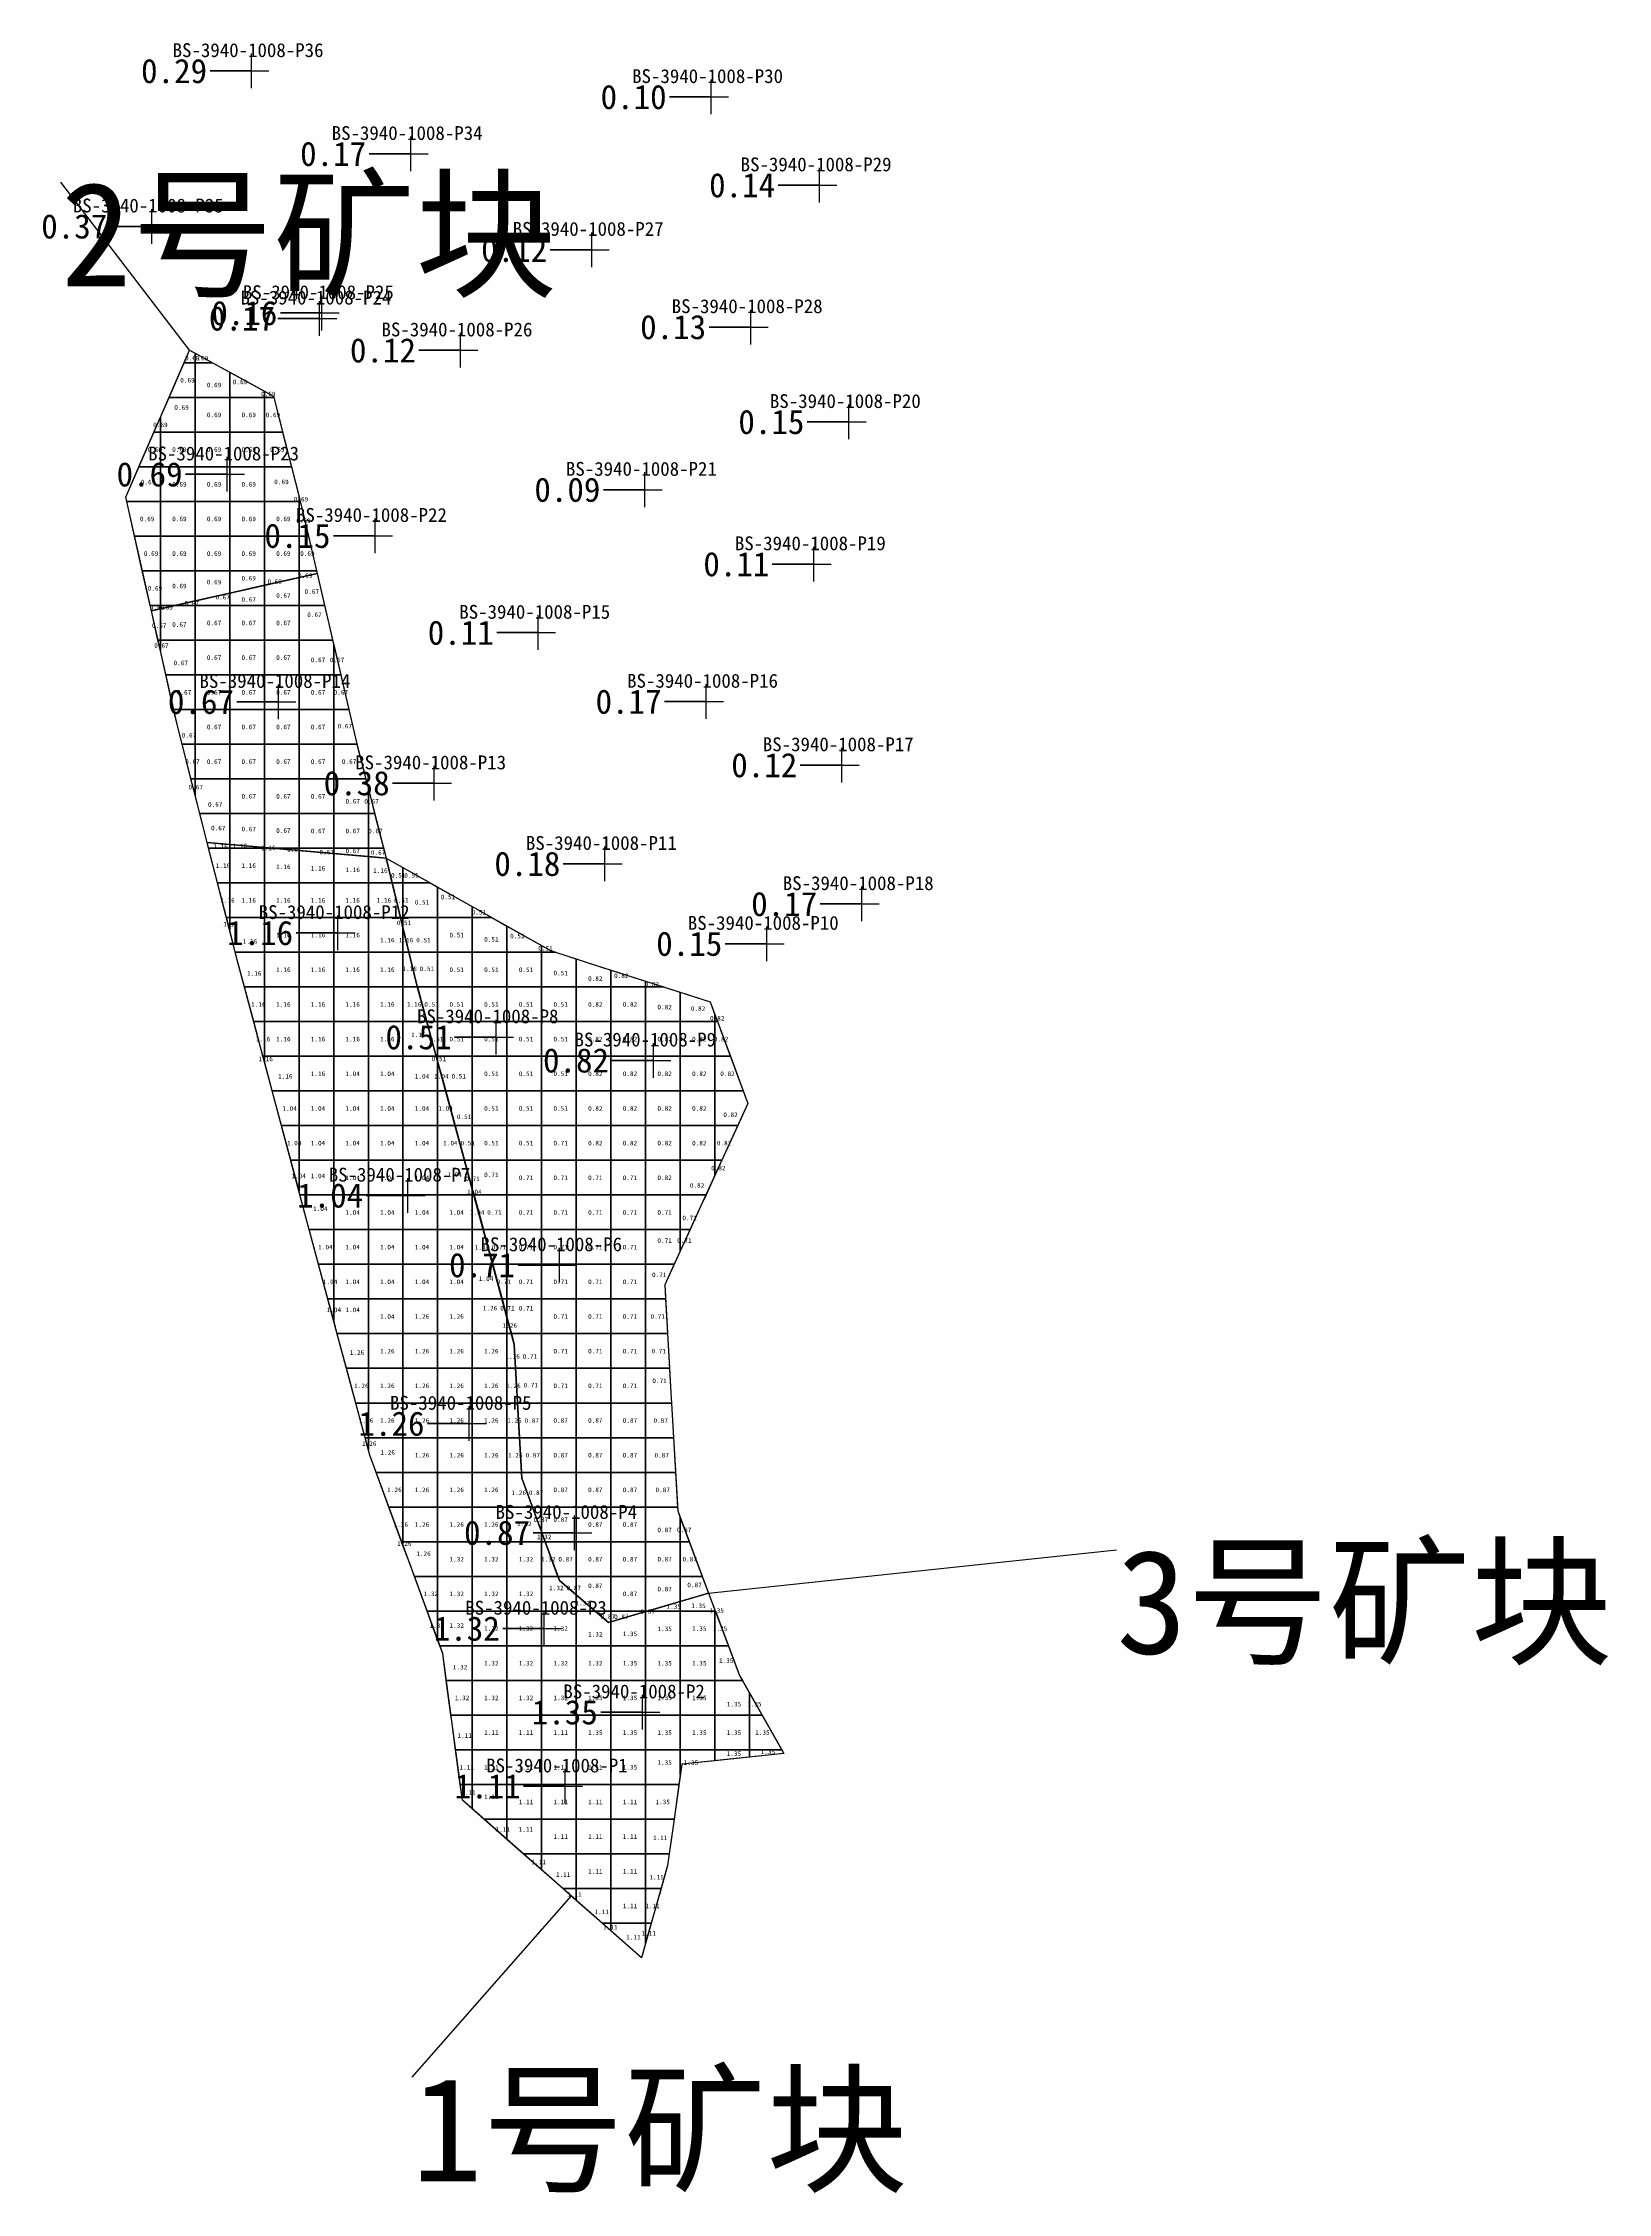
# Model space of a CAD drawing. Header units: metres. Extents: x 470082 to 470177, y 4349717 to 4349825.
# Drawn here: x 470088.9 to 470134.1, y 4349717.5 to 4349779.5 of the extents above; entities that cross this region are included whole.
import ezdxf

# ---------------------------------------------------------------- set-up
doc = ezdxf.new("R2010")
doc.units = ezdxf.units.M
for name, color, linetype in [('0.500-1.000', 4, 'Continuous'), ('1.000-1.500', 5, 'Continuous'), ('点', 7, 'Continuous'), ('爆区方格网', 7, 'Continuous'), ('钻孔', 7, 'Continuous')]:
    doc.layers.add(name, color=color, linetype=linetype)
doc.styles.add('CN_TTF', font='simsunb.ttf')

msp = doc.modelspace()

# ---------------------------------------------------------------- linework, layer by layer
at = {"color": 7}
for p, q in [((470093.145, 4349770.615), (470089.433, 4349775.458)), ((470108.123, 4349734.769), (470119.886, 4349736.021)), ((470104.159, 4349726.037), (470099.557, 4349720.806))]:
    msp.add_line(p, q, dxfattribs=at)
at = {"layer": '0.500-1.000', "color": 4, "lineweight": 30}
for points in [[(470096.365, 4349766.15), (470096.824, 4349764.178), (470092.044, 4349763.1), (470091.304, 4349766.38), (470093.145, 4349770.615), (470095.565, 4349769.285), (470096.365, 4349766.15)], [(470097.162, 4349762.728), (470097.96, 4349759.305), (470098.815, 4349755.97), (470093.654, 4349756.421), (470092.793, 4349759.778), (470092.044, 4349763.1), (470096.824, 4349764.178), (470097.162, 4349762.728)], [(470108.123, 4349734.769), (470105.235, 4349733.925), (470103.82, 4349735.13), (470102.735, 4349738.085), (470102.609, 4349740.288), (470102.515, 4349741.945), (470101.14, 4349747.023), (470100.667, 4349748.77), (470099.705, 4349752.305), (470098.815, 4349755.97), (470103.56, 4349753.3), (470104.622, 4349752.959), (470108.165, 4349751.82), (470109.257, 4349748.889), (470107.902, 4349745.935), (470106.858, 4349743.657), (470107.035, 4349740.541), (470107.043, 4349740.398), (470107.229, 4349737.139), (470108.123, 4349734.769)]]:
    msp.add_lwpolyline(points, close=True, dxfattribs=at)
at = {"layer": '1.000-1.500', "color": 5, "lineweight": 30}
msp.add_lwpolyline([(470106.186, 4349724.253), (470103.601, 4349726.527), (470101.017, 4349728.802), (470100.712, 4349731.076), (470100.45, 4349733.025), (470099.479, 4349735.671), (470098.348, 4349738.752), (470097.428, 4349742.171), (470096.542, 4349745.464), (470095.531, 4349749.252), (470094.521, 4349753.036), (470093.654, 4349756.421), (470098.815, 4349755.97), (470099.705, 4349752.305), (470100.197, 4349750.497), (470101.63, 4349745.235), (470102.115, 4349743.432), (470102.515, 4349741.945), (470102.735, 4349738.085), (470103.129, 4349737.011), (470103.82, 4349735.13), (470105.235, 4349733.925), (470106.214, 4349734.211), (470108.123, 4349734.769), (470109.017, 4349732.399), (470110.297, 4349730.141), (470107.348, 4349729.836), (470107.114, 4349728.181), (470107.114, 4349728.181), (470106.935, 4349726.912), (470106.186, 4349724.253)], close=True, dxfattribs=at)
at = {"layer": '点', "color": 138}
for p, q in [((470094.937, 4349778.168), (470094.937, 4349779.168)), ((470094.437, 4349778.668), (470095.437, 4349778.668)), ((470108.195, 4349777.419), (470108.195, 4349778.419)), ((470107.695, 4349777.919), (470108.695, 4349777.919)), ((470099.526, 4349775.778), (470099.526, 4349776.778)), ((470099.026, 4349776.278), (470100.026, 4349776.278)), ((470110.826, 4349775.374), (470111.826, 4349775.374)), ((470111.326, 4349774.874), (470111.326, 4349775.874)), ((470092.056, 4349773.687), (470092.056, 4349774.687)), ((470091.556, 4349774.187), (470092.556, 4349774.187)), ((470104.249, 4349773.513), (470105.249, 4349773.513)), ((470104.749, 4349773.013), (470104.749, 4349774.013)), ((470096.465, 4349771.688), (470097.465, 4349771.688)), ((470096.895, 4349771.032), (470096.895, 4349772.032)), ((470096.965, 4349771.188), (470096.965, 4349772.188)), ((470109.337, 4349770.784), (470109.337, 4349771.784)), ((470096.395, 4349771.532), (470097.395, 4349771.532)), ((470100.964, 4349770.113), (470100.964, 4349771.113)), ((470108.837, 4349771.284), (470109.837, 4349771.284)), ((470100.464, 4349770.613), (470101.464, 4349770.613)), ((470111.67, 4349768.548), (470112.67, 4349768.548)), ((470112.17, 4349768.048), (470112.17, 4349769.048)), ((470094.23, 4349766.536), (470094.23, 4349767.536)), ((470093.73, 4349767.036), (470094.73, 4349767.036)), ((470106.285, 4349766.093), (470106.285, 4349767.093)), ((470105.785, 4349766.593), (470106.785, 4349766.593)), ((470098.497, 4349764.764), (470098.497, 4349765.764)), ((470097.997, 4349765.264), (470098.997, 4349765.264)), ((470111.16, 4349763.946), (470111.16, 4349764.946)), ((470110.66, 4349764.446), (470111.66, 4349764.446)), ((470103.208, 4349761.97), (470103.208, 4349762.97)), ((470102.708, 4349762.47), (470103.708, 4349762.47)), ((470095.212, 4349760.476), (470096.212, 4349760.476)), ((470095.712, 4349759.976), (470095.712, 4349760.976)), ((470107.55, 4349760.481), (470108.55, 4349760.481)), ((470108.05, 4349759.981), (470108.05, 4349760.981)), ((470100.205, 4349757.628), (470100.205, 4349758.628)), ((470111.465, 4349758.65), (470112.465, 4349758.65)), ((470111.965, 4349758.15), (470111.965, 4349759.15)), ((470099.705, 4349758.128), (470100.705, 4349758.128)), ((470105.13, 4349755.304), (470105.13, 4349756.304)), ((470104.63, 4349755.804), (470105.63, 4349755.804)), ((470112.541, 4349754.145), (470112.541, 4349755.145)), ((470097.42, 4349753.31), (470097.42, 4349754.31)), ((470112.041, 4349754.645), (470113.041, 4349754.645)), ((470096.92, 4349753.81), (470097.92, 4349753.81)), ((470109.801, 4349752.999), (470109.801, 4349753.999)), ((470109.301, 4349753.499), (470110.301, 4349753.499)), ((470101.988, 4349750.304), (470101.988, 4349751.304)), ((470101.488, 4349750.804), (470102.488, 4349750.804)), ((470106.534, 4349749.635), (470106.534, 4349750.635)), ((470106.034, 4349750.135), (470107.034, 4349750.135)), ((470098.941, 4349746.238), (470099.941, 4349746.238)), ((470099.441, 4349745.738), (470099.441, 4349746.738)), ((470103.823, 4349743.73), (470103.823, 4349744.73)), ((470103.323, 4349744.23), (470104.323, 4349744.23)), ((470101.21, 4349739.158), (470101.21, 4349740.158)), ((470100.71, 4349739.658), (470101.71, 4349739.658)), ((470104.256, 4349736.012), (470104.256, 4349737.012)), ((470103.756, 4349736.512), (470104.756, 4349736.512)), ((470103.381, 4349733.249), (470103.381, 4349734.249)), ((470102.881, 4349733.749), (470103.881, 4349733.749)), ((470105.711, 4349731.335), (470106.711, 4349731.335)), ((470106.211, 4349730.835), (470106.211, 4349731.835)), ((470103.985, 4349728.7), (470103.985, 4349729.7)), ((470103.485, 4349729.2), (470104.485, 4349729.2))]:
    msp.add_line(p, q, dxfattribs=at)
at = {"layer": '爆区方格网', "color": 4}
for points in [[(470093.304, 4349770.253), (470092.988, 4349770.253), (470093.145, 4349770.615), (470093.304, 4349770.528), (470093.304, 4349770.253)], [(470093.304, 4349770.253), (470093.304, 4349770.528), (470093.803, 4349770.253), (470093.304, 4349770.253)], [(470093.304, 4349770.253), (470093.304, 4349769.253), (470092.553, 4349769.253), (470092.988, 4349770.253), (470093.304, 4349770.253)], [(470094.304, 4349769.253), (470093.304, 4349769.253), (470093.304, 4349770.253), (470093.803, 4349770.253), (470094.304, 4349769.978), (470094.304, 4349769.253)], [(470095.304, 4349769.253), (470094.304, 4349769.253), (470094.304, 4349769.978), (470095.304, 4349769.429), (470095.304, 4349769.253)], [(470093.304, 4349769.253), (470093.304, 4349768.253), (470092.304, 4349768.253), (470092.304, 4349768.68), (470092.553, 4349769.253), (470093.304, 4349769.253)], [(470093.304, 4349768.253), (470093.304, 4349769.253), (470094.304, 4349769.253), (470094.304, 4349768.253), (470093.304, 4349768.253)], [(470094.304, 4349768.253), (470094.304, 4349769.253), (470095.304, 4349769.253), (470095.304, 4349768.253), (470094.304, 4349768.253)], [(470095.304, 4349769.253), (470095.304, 4349769.429), (470095.565, 4349769.285), (470095.573, 4349769.253), (470095.304, 4349769.253)], [(470095.304, 4349768.253), (470095.304, 4349769.253), (470095.573, 4349769.253), (470095.828, 4349768.253), (470095.304, 4349768.253)], [(470092.304, 4349768.253), (470092.118, 4349768.253), (470092.304, 4349768.68), (470092.304, 4349768.253)], [(470092.304, 4349768.253), (470092.304, 4349767.253), (470091.683, 4349767.253), (470092.118, 4349768.253), (470092.304, 4349768.253)], [(470092.304, 4349767.253), (470092.304, 4349768.253), (470093.304, 4349768.253), (470093.304, 4349767.253), (470092.304, 4349767.253)], [(470093.304, 4349767.253), (470093.304, 4349768.253), (470094.304, 4349768.253), (470094.304, 4349767.253), (470093.304, 4349767.253)], [(470094.304, 4349767.253), (470094.304, 4349768.253), (470095.304, 4349768.253), (470095.304, 4349767.253), (470094.304, 4349767.253)], [(470095.304, 4349767.253), (470095.304, 4349768.253), (470095.828, 4349768.253), (470096.083, 4349767.253), (470095.304, 4349767.253)], [(470092.304, 4349767.253), (470092.304, 4349766.253), (470091.332, 4349766.253), (470091.304, 4349766.38), (470091.683, 4349767.253), (470092.304, 4349767.253)], [(470092.304, 4349766.253), (470092.304, 4349767.253), (470093.304, 4349767.253), (470093.304, 4349766.253), (470092.304, 4349766.253)], [(470093.304, 4349766.253), (470093.304, 4349767.253), (470094.304, 4349767.253), (470094.304, 4349766.253), (470093.304, 4349766.253)], [(470094.304, 4349766.253), (470094.304, 4349767.253), (470095.304, 4349767.253), (470095.304, 4349766.253), (470094.304, 4349766.253)], [(470096.304, 4349766.253), (470095.304, 4349766.253), (470095.304, 4349767.253), (470096.083, 4349767.253), (470096.304, 4349766.391), (470096.304, 4349766.253)], [(470092.304, 4349766.253), (470092.304, 4349765.253), (470091.558, 4349765.253), (470091.332, 4349766.253), (470092.304, 4349766.253)], [(470092.304, 4349765.253), (470092.304, 4349766.253), (470093.304, 4349766.253), (470093.304, 4349765.253), (470092.304, 4349765.253)], [(470093.304, 4349765.253), (470093.304, 4349766.253), (470094.304, 4349766.253), (470094.304, 4349765.253), (470093.304, 4349765.253)], [(470094.304, 4349765.253), (470094.304, 4349766.253), (470095.304, 4349766.253), (470095.304, 4349765.253), (470094.304, 4349765.253)], [(470095.304, 4349765.253), (470095.304, 4349766.253), (470096.304, 4349766.253), (470096.304, 4349765.253), (470095.304, 4349765.253)], [(470096.304, 4349766.253), (470096.304, 4349766.391), (470096.339, 4349766.253), (470096.304, 4349766.253)], [(470096.304, 4349765.253), (470096.304, 4349766.253), (470096.339, 4349766.253), (470096.365, 4349766.15), (470096.574, 4349765.253), (470096.304, 4349765.253)], [(470092.304, 4349765.253), (470092.304, 4349764.253), (470091.783, 4349764.253), (470091.558, 4349765.253), (470092.304, 4349765.253)], [(470092.304, 4349764.253), (470092.304, 4349765.253), (470093.304, 4349765.253), (470093.304, 4349764.253), (470092.304, 4349764.253)], [(470093.304, 4349764.253), (470093.304, 4349765.253), (470094.304, 4349765.253), (470094.304, 4349764.253), (470093.304, 4349764.253)], [(470094.304, 4349764.253), (470094.304, 4349765.253), (470095.304, 4349765.253), (470095.304, 4349764.253), (470094.304, 4349764.253)], [(470095.304, 4349764.253), (470095.304, 4349765.253), (470096.304, 4349765.253), (470096.304, 4349764.253), (470095.304, 4349764.253)], [(470096.304, 4349764.253), (470096.304, 4349765.253), (470096.574, 4349765.253), (470096.807, 4349764.253), (470096.304, 4349764.253)], [(470092.304, 4349764.253), (470092.304, 4349763.253), (470092.009, 4349763.253), (470091.783, 4349764.253), (470092.304, 4349764.253)], [(470092.304, 4349763.253), (470092.304, 4349764.253), (470093.304, 4349764.253), (470093.304, 4349763.384), (470092.725, 4349763.253), (470092.304, 4349763.253)], [(470093.304, 4349764.253), (470094.304, 4349764.253), (470094.304, 4349763.61), (470093.304, 4349763.384), (470093.304, 4349764.253)], [(470094.304, 4349764.253), (470095.304, 4349764.253), (470095.304, 4349763.835), (470094.304, 4349763.61), (470094.304, 4349764.253)], [(470095.304, 4349764.253), (470096.304, 4349764.253), (470096.304, 4349764.061), (470095.304, 4349763.835), (470095.304, 4349764.253)], [(470096.304, 4349764.253), (470096.807, 4349764.253), (470096.824, 4349764.178), (470096.304, 4349764.061), (470096.304, 4349764.253)], [(470096.304, 4349763.253), (470096.304, 4349764.061), (470096.824, 4349764.178), (470097.04, 4349763.253), (470096.304, 4349763.253)], [(470094.304, 4349763.253), (470093.304, 4349763.253), (470093.304, 4349763.384), (470094.304, 4349763.61), (470094.304, 4349763.253)], [(470095.304, 4349763.253), (470094.304, 4349763.253), (470094.304, 4349763.61), (470095.304, 4349763.835), (470095.304, 4349763.253)], [(470096.304, 4349763.253), (470095.304, 4349763.253), (470095.304, 4349763.835), (470096.304, 4349764.061), (470096.304, 4349763.253)], [(470092.304, 4349763.253), (470092.304, 4349763.158), (470092.044, 4349763.1), (470092.009, 4349763.253), (470092.304, 4349763.253)], [(470092.304, 4349762.253), (470092.235, 4349762.253), (470092.044, 4349763.1), (470092.304, 4349763.158), (470092.304, 4349762.253)], [(470093.304, 4349763.253), (470093.304, 4349762.253), (470092.304, 4349762.253), (470092.304, 4349763.158), (470092.725, 4349763.253), (470093.304, 4349763.253)], [(470092.304, 4349763.253), (470092.725, 4349763.253), (470092.304, 4349763.158), (470092.304, 4349763.253)], [(470093.304, 4349763.253), (470092.725, 4349763.253), (470093.304, 4349763.384), (470093.304, 4349763.253)], [(470093.304, 4349762.253), (470093.304, 4349763.253), (470094.304, 4349763.253), (470094.304, 4349762.253), (470093.304, 4349762.253)], [(470094.304, 4349762.253), (470094.304, 4349763.253), (470095.304, 4349763.253), (470095.304, 4349762.253), (470094.304, 4349762.253)], [(470095.304, 4349762.253), (470095.304, 4349763.253), (470096.304, 4349763.253), (470096.304, 4349762.253), (470095.304, 4349762.253)], [(470096.304, 4349762.253), (470096.304, 4349763.253), (470097.04, 4349763.253), (470097.162, 4349762.728), (470097.273, 4349762.253), (470096.304, 4349762.253)], [(470092.304, 4349762.253), (470092.304, 4349761.948), (470092.235, 4349762.253), (470092.304, 4349762.253)], [(470092.304, 4349762.253), (470093.304, 4349762.253), (470093.304, 4349761.253), (470092.46, 4349761.253), (470092.304, 4349761.948), (470092.304, 4349762.253)], [(470093.304, 4349761.253), (470093.304, 4349762.253), (470094.304, 4349762.253), (470094.304, 4349761.253), (470093.304, 4349761.253)], [(470094.304, 4349761.253), (470094.304, 4349762.253), (470095.304, 4349762.253), (470095.304, 4349761.253), (470094.304, 4349761.253)], [(470095.304, 4349761.253), (470095.304, 4349762.253), (470096.304, 4349762.253), (470096.304, 4349761.253), (470095.304, 4349761.253)], [(470097.304, 4349761.253), (470096.304, 4349761.253), (470096.304, 4349762.253), (470097.273, 4349762.253), (470097.304, 4349762.122), (470097.304, 4349761.253)], [(470097.304, 4349761.253), (470097.304, 4349762.122), (470097.506, 4349761.253), (470097.304, 4349761.253)], [(470093.304, 4349761.253), (470093.304, 4349760.253), (470092.686, 4349760.253), (470092.46, 4349761.253), (470093.304, 4349761.253)], [(470093.304, 4349760.253), (470093.304, 4349761.253), (470094.304, 4349761.253), (470094.304, 4349760.253), (470093.304, 4349760.253)], [(470094.304, 4349760.253), (470094.304, 4349761.253), (470095.304, 4349761.253), (470095.304, 4349760.253), (470094.304, 4349760.253)], [(470095.304, 4349760.253), (470095.304, 4349761.253), (470096.304, 4349761.253), (470096.304, 4349760.253), (470095.304, 4349760.253)], [(470096.304, 4349760.253), (470096.304, 4349761.253), (470097.304, 4349761.253), (470097.304, 4349760.253), (470096.304, 4349760.253)], [(470097.304, 4349760.253), (470097.304, 4349761.253), (470097.506, 4349761.253), (470097.739, 4349760.253), (470097.304, 4349760.253)], [(470093.304, 4349760.253), (470093.304, 4349759.253), (470092.928, 4349759.253), (470092.793, 4349759.778), (470092.686, 4349760.253), (470093.304, 4349760.253)], [(470093.304, 4349759.253), (470093.304, 4349760.253), (470094.304, 4349760.253), (470094.304, 4349759.253), (470093.304, 4349759.253)], [(470094.304, 4349759.253), (470094.304, 4349760.253), (470095.304, 4349760.253), (470095.304, 4349759.253), (470094.304, 4349759.253)], [(470095.304, 4349759.253), (470095.304, 4349760.253), (470096.304, 4349760.253), (470096.304, 4349759.253), (470095.304, 4349759.253)], [(470096.304, 4349759.253), (470096.304, 4349760.253), (470097.304, 4349760.253), (470097.304, 4349759.253), (470096.304, 4349759.253)], [(470097.304, 4349759.253), (470097.304, 4349760.253), (470097.739, 4349760.253), (470097.96, 4349759.305), (470097.973, 4349759.253), (470097.304, 4349759.253)], [(470093.304, 4349759.253), (470093.304, 4349758.253), (470093.184, 4349758.253), (470092.928, 4349759.253), (470093.304, 4349759.253)], [(470093.304, 4349758.253), (470093.304, 4349759.253), (470094.304, 4349759.253), (470094.304, 4349758.253), (470093.304, 4349758.253)], [(470094.304, 4349758.253), (470094.304, 4349759.253), (470095.304, 4349759.253), (470095.304, 4349758.253), (470094.304, 4349758.253)], [(470095.304, 4349758.253), (470095.304, 4349759.253), (470096.304, 4349759.253), (470096.304, 4349758.253), (470095.304, 4349758.253)], [(470096.304, 4349758.253), (470096.304, 4349759.253), (470097.304, 4349759.253), (470097.304, 4349758.253), (470096.304, 4349758.253)], [(470097.304, 4349758.253), (470097.304, 4349759.253), (470097.973, 4349759.253), (470098.23, 4349758.253), (470097.304, 4349758.253)], [(470093.304, 4349758.253), (470093.304, 4349757.786), (470093.184, 4349758.253), (470093.304, 4349758.253)], [(470093.304, 4349758.253), (470094.304, 4349758.253), (470094.304, 4349757.253), (470093.44, 4349757.253), (470093.304, 4349757.786), (470093.304, 4349758.253)], [(470094.304, 4349757.253), (470094.304, 4349758.253), (470095.304, 4349758.253), (470095.304, 4349757.253), (470094.304, 4349757.253)], [(470095.304, 4349757.253), (470095.304, 4349758.253), (470096.304, 4349758.253), (470096.304, 4349757.253), (470095.304, 4349757.253)], [(470096.304, 4349757.253), (470096.304, 4349758.253), (470097.304, 4349758.253), (470097.304, 4349757.253), (470096.304, 4349757.253)], [(470098.304, 4349757.253), (470097.304, 4349757.253), (470097.304, 4349758.253), (470098.23, 4349758.253), (470098.304, 4349757.965), (470098.304, 4349757.253)], [(470098.304, 4349757.253), (470098.304, 4349757.965), (470098.486, 4349757.253), (470098.304, 4349757.253)], [(470094.304, 4349757.253), (470094.304, 4349756.364), (470093.654, 4349756.421), (470093.44, 4349757.253), (470094.304, 4349757.253)], [(470094.304, 4349757.253), (470095.304, 4349757.253), (470095.304, 4349756.277), (470094.304, 4349756.364), (470094.304, 4349757.253)], [(470095.304, 4349757.253), (470096.304, 4349757.253), (470096.304, 4349756.253), (470095.571, 4349756.253), (470095.304, 4349756.277), (470095.304, 4349757.253)], [(470096.304, 4349756.253), (470096.304, 4349757.253), (470097.304, 4349757.253), (470097.304, 4349756.253), (470096.304, 4349756.253)], [(470097.304, 4349756.253), (470097.304, 4349757.253), (470098.304, 4349757.253), (470098.304, 4349756.253), (470097.304, 4349756.253)], [(470098.304, 4349756.253), (470098.304, 4349757.253), (470098.486, 4349757.253), (470098.742, 4349756.253), (470098.304, 4349756.253)], [(470096.304, 4349756.253), (470096.304, 4349756.189), (470095.571, 4349756.253), (470096.304, 4349756.253)], [(470096.304, 4349756.253), (470097.304, 4349756.253), (470097.304, 4349756.102), (470096.304, 4349756.189), (470096.304, 4349756.253)], [(470097.304, 4349756.253), (470098.304, 4349756.253), (470098.304, 4349756.014), (470097.304, 4349756.102), (470097.304, 4349756.253)], [(470098.304, 4349756.253), (470098.742, 4349756.253), (470098.815, 4349755.97), (470098.304, 4349756.014), (470098.304, 4349756.253)], [(470099.304, 4349755.253), (470098.989, 4349755.253), (470098.815, 4349755.97), (470099.304, 4349755.695), (470099.304, 4349755.253)], [(470099.304, 4349755.253), (470099.304, 4349755.695), (470100.088, 4349755.253), (470099.304, 4349755.253)], [(470099.304, 4349755.253), (470099.304, 4349754.253), (470099.232, 4349754.253), (470098.989, 4349755.253), (470099.304, 4349755.253)], [(470100.304, 4349754.253), (470099.304, 4349754.253), (470099.304, 4349755.253), (470100.088, 4349755.253), (470100.304, 4349755.132), (470100.304, 4349754.253)], [(470101.304, 4349754.253), (470100.304, 4349754.253), (470100.304, 4349755.132), (470101.304, 4349754.569), (470101.304, 4349754.253)], [(470099.304, 4349754.253), (470099.304, 4349753.958), (470099.232, 4349754.253), (470099.304, 4349754.253)], [(470099.304, 4349754.253), (470100.304, 4349754.253), (470100.304, 4349753.253), (470099.475, 4349753.253), (470099.304, 4349753.958), (470099.304, 4349754.253)], [(470100.304, 4349753.253), (470100.304, 4349754.253), (470101.304, 4349754.253), (470101.304, 4349753.253), (470100.304, 4349753.253)], [(470101.304, 4349754.253), (470101.304, 4349754.569), (470101.865, 4349754.253), (470101.304, 4349754.253)], [(470102.304, 4349753.253), (470101.304, 4349753.253), (470101.304, 4349754.253), (470101.865, 4349754.253), (470102.304, 4349754.007), (470102.304, 4349753.253)], [(470103.304, 4349753.253), (470102.304, 4349753.253), (470102.304, 4349754.007), (470103.304, 4349753.444), (470103.304, 4349753.253)], [(470100.304, 4349753.253), (470100.304, 4349752.253), (470099.719, 4349752.253), (470099.705, 4349752.305), (470099.475, 4349753.253), (470100.304, 4349753.253)], [(470100.304, 4349752.253), (470100.304, 4349753.253), (470101.304, 4349753.253), (470101.304, 4349752.253), (470100.304, 4349752.253)], [(470101.304, 4349752.253), (470101.304, 4349753.253), (470102.304, 4349753.253), (470102.304, 4349752.253), (470101.304, 4349752.253)], [(470102.304, 4349752.253), (470102.304, 4349753.253), (470103.304, 4349753.253), (470103.304, 4349752.253), (470102.304, 4349752.253)], [(470103.304, 4349753.253), (470103.304, 4349753.444), (470103.56, 4349753.3), (470103.704, 4349753.253), (470103.304, 4349753.253)], [(470104.304, 4349752.253), (470103.304, 4349752.253), (470103.304, 4349753.253), (470103.704, 4349753.253), (470104.304, 4349753.061), (470104.304, 4349752.253)], [(470105.304, 4349752.253), (470104.304, 4349752.253), (470104.304, 4349753.061), (470104.622, 4349752.959), (470105.304, 4349752.739), (470105.304, 4349752.253)], [(470106.304, 4349752.253), (470105.304, 4349752.253), (470105.304, 4349752.739), (470106.304, 4349752.418), (470106.304, 4349752.253)], [(470106.304, 4349752.253), (470106.304, 4349752.418), (470106.816, 4349752.253), (470106.304, 4349752.253)], [(470100.304, 4349752.253), (470100.304, 4349751.253), (470099.991, 4349751.253), (470099.719, 4349752.253), (470100.304, 4349752.253)], [(470100.304, 4349751.253), (470100.304, 4349752.253), (470101.304, 4349752.253), (470101.304, 4349751.253), (470100.304, 4349751.253)], [(470101.304, 4349751.253), (470101.304, 4349752.253), (470102.304, 4349752.253), (470102.304, 4349751.253), (470101.304, 4349751.253)], [(470102.304, 4349751.253), (470102.304, 4349752.253), (470103.304, 4349752.253), (470103.304, 4349751.253), (470102.304, 4349751.253)], [(470103.304, 4349751.253), (470103.304, 4349752.253), (470104.304, 4349752.253), (470104.304, 4349751.253), (470103.304, 4349751.253)], [(470104.304, 4349751.253), (470104.304, 4349752.253), (470105.304, 4349752.253), (470105.304, 4349751.253), (470104.304, 4349751.253)], [(470105.304, 4349751.253), (470105.304, 4349752.253), (470106.304, 4349752.253), (470106.304, 4349751.253), (470105.304, 4349751.253)], [(470107.304, 4349751.253), (470106.304, 4349751.253), (470106.304, 4349752.253), (470106.816, 4349752.253), (470107.304, 4349752.097), (470107.304, 4349751.253)], [(470108.304, 4349751.253), (470107.304, 4349751.253), (470107.304, 4349752.097), (470108.165, 4349751.82), (470108.304, 4349751.448), (470108.304, 4349751.253)], [(470100.304, 4349751.253), (470100.304, 4349750.253), (470100.264, 4349750.253), (470099.991, 4349751.253), (470100.304, 4349751.253)], [(470100.304, 4349750.253), (470100.304, 4349751.253), (470101.304, 4349751.253), (470101.304, 4349750.253), (470100.304, 4349750.253)], [(470101.304, 4349750.253), (470101.304, 4349751.253), (470102.304, 4349751.253), (470102.304, 4349750.253), (470101.304, 4349750.253)], [(470102.304, 4349750.253), (470102.304, 4349751.253), (470103.304, 4349751.253), (470103.304, 4349750.253), (470102.304, 4349750.253)], [(470103.304, 4349750.253), (470103.304, 4349751.253), (470104.304, 4349751.253), (470104.304, 4349750.253), (470103.304, 4349750.253)], [(470104.304, 4349750.253), (470104.304, 4349751.253), (470105.304, 4349751.253), (470105.304, 4349750.253), (470104.304, 4349750.253)], [(470105.304, 4349750.253), (470105.304, 4349751.253), (470106.304, 4349751.253), (470106.304, 4349750.253), (470105.304, 4349750.253)], [(470106.304, 4349750.253), (470106.304, 4349751.253), (470107.304, 4349751.253), (470107.304, 4349750.253), (470106.304, 4349750.253)], [(470107.304, 4349750.253), (470107.304, 4349751.253), (470108.304, 4349751.253), (470108.304, 4349750.253), (470107.304, 4349750.253)], [(470108.304, 4349751.253), (470108.304, 4349751.448), (470108.376, 4349751.253), (470108.304, 4349751.253)], [(470108.304, 4349750.253), (470108.304, 4349751.253), (470108.376, 4349751.253), (470108.749, 4349750.253), (470108.304, 4349750.253)], [(470100.304, 4349750.253), (470100.304, 4349750.107), (470100.264, 4349750.253), (470100.304, 4349750.253)], [(470100.304, 4349750.253), (470101.304, 4349750.253), (470101.304, 4349749.253), (470100.536, 4349749.253), (470100.304, 4349750.107), (470100.304, 4349750.253)], [(470101.304, 4349749.253), (470101.304, 4349750.253), (470102.304, 4349750.253), (470102.304, 4349749.253), (470101.304, 4349749.253)], [(470102.304, 4349749.253), (470102.304, 4349750.253), (470103.304, 4349750.253), (470103.304, 4349749.253), (470102.304, 4349749.253)], [(470103.304, 4349749.253), (470103.304, 4349750.253), (470104.304, 4349750.253), (470104.304, 4349749.253), (470103.304, 4349749.253)], [(470104.304, 4349749.253), (470104.304, 4349750.253), (470105.304, 4349750.253), (470105.304, 4349749.253), (470104.304, 4349749.253)], [(470105.304, 4349749.253), (470105.304, 4349750.253), (470106.304, 4349750.253), (470106.304, 4349749.253), (470105.304, 4349749.253)], [(470106.304, 4349749.253), (470106.304, 4349750.253), (470107.304, 4349750.253), (470107.304, 4349749.253), (470106.304, 4349749.253)], [(470107.304, 4349749.253), (470107.304, 4349750.253), (470108.304, 4349750.253), (470108.304, 4349749.253), (470107.304, 4349749.253)], [(470108.304, 4349749.253), (470108.304, 4349750.253), (470108.749, 4349750.253), (470109.121, 4349749.253), (470108.304, 4349749.253)], [(470101.304, 4349749.253), (470101.304, 4349748.253), (470100.807, 4349748.253), (470100.667, 4349748.77), (470100.536, 4349749.253), (470101.304, 4349749.253)], [(470101.304, 4349748.253), (470101.304, 4349749.253), (470102.304, 4349749.253), (470102.304, 4349748.253), (470101.304, 4349748.253)], [(470102.304, 4349748.253), (470102.304, 4349749.253), (470103.304, 4349749.253), (470103.304, 4349748.253), (470102.304, 4349748.253)], [(470103.304, 4349748.253), (470103.304, 4349749.253), (470104.304, 4349749.253), (470104.304, 4349748.253), (470103.304, 4349748.253)], [(470104.304, 4349748.253), (470104.304, 4349749.253), (470105.304, 4349749.253), (470105.304, 4349748.253), (470104.304, 4349748.253)], [(470105.304, 4349748.253), (470105.304, 4349749.253), (470106.304, 4349749.253), (470106.304, 4349748.253), (470105.304, 4349748.253)], [(470106.304, 4349748.253), (470106.304, 4349749.253), (470107.304, 4349749.253), (470107.304, 4349748.253), (470106.304, 4349748.253)], [(470107.304, 4349748.253), (470107.304, 4349749.253), (470108.304, 4349749.253), (470108.304, 4349748.253), (470107.304, 4349748.253)], [(470108.304, 4349748.253), (470108.304, 4349749.253), (470109.121, 4349749.253), (470109.257, 4349748.889), (470108.965, 4349748.253), (470108.304, 4349748.253)], [(470101.304, 4349748.253), (470101.304, 4349747.253), (470101.078, 4349747.253), (470100.807, 4349748.253), (470101.304, 4349748.253)], [(470101.304, 4349747.253), (470101.304, 4349748.253), (470102.304, 4349748.253), (470102.304, 4349747.253), (470101.304, 4349747.253)], [(470102.304, 4349747.253), (470102.304, 4349748.253), (470103.304, 4349748.253), (470103.304, 4349747.253), (470102.304, 4349747.253)], [(470103.304, 4349747.253), (470103.304, 4349748.253), (470104.304, 4349748.253), (470104.304, 4349747.253), (470103.304, 4349747.253)], [(470104.304, 4349747.253), (470104.304, 4349748.253), (470105.304, 4349748.253), (470105.304, 4349747.253), (470104.304, 4349747.253)], [(470105.304, 4349747.253), (470105.304, 4349748.253), (470106.304, 4349748.253), (470106.304, 4349747.253), (470105.304, 4349747.253)], [(470106.304, 4349747.253), (470106.304, 4349748.253), (470107.304, 4349748.253), (470107.304, 4349747.253), (470106.304, 4349747.253)], [(470107.304, 4349747.253), (470107.304, 4349748.253), (470108.304, 4349748.253), (470108.304, 4349747.253), (470107.304, 4349747.253)], [(470108.304, 4349747.253), (470108.304, 4349748.253), (470108.965, 4349748.253), (470108.507, 4349747.253), (470108.304, 4349747.253)], [(470101.304, 4349747.253), (470101.304, 4349746.42), (470101.14, 4349747.023), (470101.078, 4349747.253), (470101.304, 4349747.253)], [(470101.304, 4349747.253), (470102.304, 4349747.253), (470102.304, 4349746.253), (470101.349, 4349746.253), (470101.304, 4349746.42), (470101.304, 4349747.253)], [(470102.304, 4349746.253), (470102.304, 4349747.253), (470103.304, 4349747.253), (470103.304, 4349746.253), (470102.304, 4349746.253)], [(470103.304, 4349746.253), (470103.304, 4349747.253), (470104.304, 4349747.253), (470104.304, 4349746.253), (470103.304, 4349746.253)], [(470104.304, 4349746.253), (470104.304, 4349747.253), (470105.304, 4349747.253), (470105.304, 4349746.253), (470104.304, 4349746.253)], [(470105.304, 4349746.253), (470105.304, 4349747.253), (470106.304, 4349747.253), (470106.304, 4349746.253), (470105.304, 4349746.253)], [(470106.304, 4349746.253), (470106.304, 4349747.253), (470107.304, 4349747.253), (470107.304, 4349746.253), (470106.304, 4349746.253)], [(470107.304, 4349746.253), (470107.304, 4349747.253), (470108.304, 4349747.253), (470108.304, 4349746.81), (470108.048, 4349746.253), (470107.304, 4349746.253)], [(470108.304, 4349747.253), (470108.507, 4349747.253), (470108.304, 4349746.81), (470108.304, 4349747.253)], [(470102.304, 4349746.253), (470102.304, 4349745.253), (470101.619, 4349745.253), (470101.349, 4349746.253), (470102.304, 4349746.253)], [(470102.304, 4349745.253), (470102.304, 4349746.253), (470103.304, 4349746.253), (470103.304, 4349745.253), (470102.304, 4349745.253)], [(470103.304, 4349745.253), (470103.304, 4349746.253), (470104.304, 4349746.253), (470104.304, 4349745.253), (470103.304, 4349745.253)], [(470104.304, 4349745.253), (470104.304, 4349746.253), (470105.304, 4349746.253), (470105.304, 4349745.253), (470104.304, 4349745.253)], [(470105.304, 4349745.253), (470105.304, 4349746.253), (470106.304, 4349746.253), (470106.304, 4349745.253), (470105.304, 4349745.253)], [(470106.304, 4349745.253), (470106.304, 4349746.253), (470107.304, 4349746.253), (470107.304, 4349745.253), (470106.304, 4349745.253)], [(470107.304, 4349745.253), (470107.304, 4349746.253), (470108.048, 4349746.253), (470107.902, 4349745.935), (470107.59, 4349745.253), (470107.304, 4349745.253)], [(470102.304, 4349745.253), (470102.304, 4349744.253), (470101.89, 4349744.253), (470101.619, 4349745.253), (470102.304, 4349745.253)], [(470102.304, 4349744.253), (470102.304, 4349745.253), (470103.304, 4349745.253), (470103.304, 4349744.253), (470102.304, 4349744.253)], [(470103.304, 4349744.253), (470103.304, 4349745.253), (470104.304, 4349745.253), (470104.304, 4349744.253), (470103.304, 4349744.253)], [(470104.304, 4349744.253), (470104.304, 4349745.253), (470105.304, 4349745.253), (470105.304, 4349744.253), (470104.304, 4349744.253)], [(470105.304, 4349744.253), (470105.304, 4349745.253), (470106.304, 4349745.253), (470106.304, 4349744.253), (470105.304, 4349744.253)], [(470106.304, 4349744.253), (470106.304, 4349745.253), (470107.304, 4349745.253), (470107.304, 4349744.63), (470107.131, 4349744.253), (470106.304, 4349744.253)], [(470107.304, 4349745.253), (470107.59, 4349745.253), (470107.304, 4349744.63), (470107.304, 4349745.253)], [(470102.304, 4349744.253), (470102.304, 4349743.253), (470102.161, 4349743.253), (470101.89, 4349744.253), (470102.304, 4349744.253)], [(470102.304, 4349743.253), (470102.304, 4349744.253), (470103.304, 4349744.253), (470103.304, 4349743.253), (470102.304, 4349743.253)], [(470103.304, 4349743.253), (470103.304, 4349744.253), (470104.304, 4349744.253), (470104.304, 4349743.253), (470103.304, 4349743.253)], [(470104.304, 4349743.253), (470104.304, 4349744.253), (470105.304, 4349744.253), (470105.304, 4349743.253), (470104.304, 4349743.253)], [(470105.304, 4349743.253), (470105.304, 4349744.253), (470106.304, 4349744.253), (470106.304, 4349743.253), (470105.304, 4349743.253)], [(470106.304, 4349743.253), (470106.304, 4349744.253), (470107.131, 4349744.253), (470106.858, 4349743.657), (470106.881, 4349743.253), (470106.304, 4349743.253)], [(470102.304, 4349743.253), (470102.304, 4349742.726), (470102.161, 4349743.253), (470102.304, 4349743.253)], [(470102.304, 4349743.253), (470103.304, 4349743.253), (470103.304, 4349742.253), (470102.432, 4349742.253), (470102.304, 4349742.726), (470102.304, 4349743.253)], [(470103.304, 4349742.253), (470103.304, 4349743.253), (470104.304, 4349743.253), (470104.304, 4349742.253), (470103.304, 4349742.253)], [(470104.304, 4349742.253), (470104.304, 4349743.253), (470105.304, 4349743.253), (470105.304, 4349742.253), (470104.304, 4349742.253)], [(470105.304, 4349742.253), (470105.304, 4349743.253), (470106.304, 4349743.253), (470106.304, 4349742.253), (470105.304, 4349742.253)], [(470106.304, 4349742.253), (470106.304, 4349743.253), (470106.881, 4349743.253), (470106.938, 4349742.253), (470106.304, 4349742.253)], [(470103.304, 4349742.253), (470103.304, 4349741.253), (470102.554, 4349741.253), (470102.515, 4349741.945), (470102.432, 4349742.253), (470103.304, 4349742.253)], [(470103.304, 4349741.253), (470103.304, 4349742.253), (470104.304, 4349742.253), (470104.304, 4349741.253), (470103.304, 4349741.253)], [(470104.304, 4349741.253), (470104.304, 4349742.253), (470105.304, 4349742.253), (470105.304, 4349741.253), (470104.304, 4349741.253)], [(470105.304, 4349741.253), (470105.304, 4349742.253), (470106.304, 4349742.253), (470106.304, 4349741.253), (470105.304, 4349741.253)], [(470106.304, 4349741.253), (470106.304, 4349742.253), (470106.938, 4349742.253), (470106.995, 4349741.253), (470106.304, 4349741.253)], [(470103.304, 4349741.253), (470103.304, 4349740.253), (470102.611, 4349740.253), (470102.609, 4349740.288), (470102.554, 4349741.253), (470103.304, 4349741.253)], [(470103.304, 4349740.253), (470103.304, 4349741.253), (470104.304, 4349741.253), (470104.304, 4349740.253), (470103.304, 4349740.253)], [(470104.304, 4349740.253), (470104.304, 4349741.253), (470105.304, 4349741.253), (470105.304, 4349740.253), (470104.304, 4349740.253)], [(470105.304, 4349740.253), (470105.304, 4349741.253), (470106.304, 4349741.253), (470106.304, 4349740.253), (470105.304, 4349740.253)], [(470106.304, 4349740.253), (470106.304, 4349741.253), (470106.995, 4349741.253), (470107.035, 4349740.541), (470107.043, 4349740.398), (470107.052, 4349740.253), (470106.304, 4349740.253)], [(470103.304, 4349740.253), (470103.304, 4349739.253), (470102.668, 4349739.253), (470102.611, 4349740.253), (470103.304, 4349740.253)], [(470103.304, 4349739.253), (470103.304, 4349740.253), (470104.304, 4349740.253), (470104.304, 4349739.253), (470103.304, 4349739.253)], [(470104.304, 4349739.253), (470104.304, 4349740.253), (470105.304, 4349740.253), (470105.304, 4349739.253), (470104.304, 4349739.253)], [(470105.304, 4349739.253), (470105.304, 4349740.253), (470106.304, 4349740.253), (470106.304, 4349739.253), (470105.304, 4349739.253)], [(470106.304, 4349739.253), (470106.304, 4349740.253), (470107.052, 4349740.253), (470107.109, 4349739.253), (470106.304, 4349739.253)], [(470103.304, 4349739.253), (470103.304, 4349738.253), (470102.725, 4349738.253), (470102.668, 4349739.253), (470103.304, 4349739.253)], [(470103.304, 4349738.253), (470103.304, 4349739.253), (470104.304, 4349739.253), (470104.304, 4349738.253), (470103.304, 4349738.253)], [(470104.304, 4349738.253), (470104.304, 4349739.253), (470105.304, 4349739.253), (470105.304, 4349738.253), (470104.304, 4349738.253)], [(470105.304, 4349738.253), (470105.304, 4349739.253), (470106.304, 4349739.253), (470106.304, 4349738.253), (470105.304, 4349738.253)], [(470106.304, 4349738.253), (470106.304, 4349739.253), (470107.109, 4349739.253), (470107.165, 4349738.253), (470106.304, 4349738.253)], [(470103.304, 4349738.253), (470103.304, 4349737.253), (470103.04, 4349737.253), (470102.735, 4349738.085), (470102.725, 4349738.253), (470103.304, 4349738.253)], [(470103.304, 4349737.253), (470103.304, 4349738.253), (470104.304, 4349738.253), (470104.304, 4349737.253), (470103.304, 4349737.253)], [(470104.304, 4349737.253), (470104.304, 4349738.253), (470105.304, 4349738.253), (470105.304, 4349737.253), (470104.304, 4349737.253)], [(470105.304, 4349737.253), (470105.304, 4349738.253), (470106.304, 4349738.253), (470106.304, 4349737.253), (470105.304, 4349737.253)], [(470106.304, 4349737.253), (470106.304, 4349738.253), (470107.165, 4349738.253), (470107.222, 4349737.253), (470106.304, 4349737.253)], [(470103.304, 4349737.253), (470103.304, 4349736.536), (470103.04, 4349737.253), (470103.304, 4349737.253)], [(470103.304, 4349737.253), (470104.304, 4349737.253), (470104.304, 4349736.253), (470103.407, 4349736.253), (470103.304, 4349736.536), (470103.304, 4349737.253)], [(470104.304, 4349736.253), (470104.304, 4349737.253), (470105.304, 4349737.253), (470105.304, 4349736.253), (470104.304, 4349736.253)], [(470105.304, 4349736.253), (470105.304, 4349737.253), (470106.304, 4349737.253), (470106.304, 4349736.253), (470105.304, 4349736.253)], [(470107.304, 4349736.253), (470106.304, 4349736.253), (470106.304, 4349737.253), (470107.222, 4349737.253), (470107.229, 4349737.139), (470107.304, 4349736.941), (470107.304, 4349736.253)], [(470107.304, 4349736.253), (470107.304, 4349736.941), (470107.563, 4349736.253), (470107.304, 4349736.253)], [(470104.304, 4349736.253), (470104.304, 4349735.253), (470103.775, 4349735.253), (470103.407, 4349736.253), (470104.304, 4349736.253)], [(470104.304, 4349735.253), (470104.304, 4349736.253), (470105.304, 4349736.253), (470105.304, 4349735.253), (470104.304, 4349735.253)], [(470105.304, 4349735.253), (470105.304, 4349736.253), (470106.304, 4349736.253), (470106.304, 4349735.253), (470105.304, 4349735.253)], [(470106.304, 4349735.253), (470106.304, 4349736.253), (470107.304, 4349736.253), (470107.304, 4349735.253), (470106.304, 4349735.253)], [(470107.304, 4349735.253), (470107.304, 4349736.253), (470107.563, 4349736.253), (470107.94, 4349735.253), (470107.304, 4349735.253)], [(470104.304, 4349735.253), (470104.304, 4349734.718), (470103.82, 4349735.13), (470103.775, 4349735.253), (470104.304, 4349735.253)], [(470104.304, 4349735.253), (470105.304, 4349735.253), (470105.304, 4349734.253), (470104.849, 4349734.253), (470104.304, 4349734.718), (470104.304, 4349735.253)], [(470105.304, 4349734.253), (470105.304, 4349735.253), (470106.304, 4349735.253), (470106.304, 4349734.253), (470105.304, 4349734.253)], [(470106.304, 4349734.253), (470106.304, 4349735.253), (470107.304, 4349735.253), (470107.304, 4349734.529), (470106.36, 4349734.253), (470106.304, 4349734.253)], [(470107.304, 4349735.253), (470107.94, 4349735.253), (470108.123, 4349734.769), (470107.304, 4349734.529), (470107.304, 4349735.253)], [(470105.304, 4349734.253), (470105.304, 4349733.945), (470105.235, 4349733.925), (470104.849, 4349734.253), (470105.304, 4349734.253)], [(470105.304, 4349734.253), (470106.304, 4349734.253), (470106.304, 4349734.237), (470105.304, 4349733.945), (470105.304, 4349734.253)], [(470106.304, 4349734.253), (470106.36, 4349734.253), (470106.304, 4349734.237), (470106.304, 4349734.253)]]:
    msp.add_lwpolyline(points, close=True, dxfattribs=at)
at = {"layer": '爆区方格网', "color": 5}
for points in [[(470094.304, 4349756.253), (470093.697, 4349756.253), (470093.654, 4349756.421), (470094.304, 4349756.364), (470094.304, 4349756.253)], [(470094.304, 4349756.253), (470094.304, 4349755.253), (470093.953, 4349755.253), (470093.697, 4349756.253), (470094.304, 4349756.253)], [(470095.304, 4349756.253), (470094.304, 4349756.253), (470094.304, 4349756.364), (470095.304, 4349756.277), (470095.304, 4349756.253)], [(470094.304, 4349755.253), (470094.304, 4349756.253), (470095.304, 4349756.253), (470095.304, 4349755.253), (470094.304, 4349755.253)], [(470095.304, 4349756.253), (470095.304, 4349756.277), (470095.571, 4349756.253), (470095.304, 4349756.253)], [(470096.304, 4349755.253), (470095.304, 4349755.253), (470095.304, 4349756.253), (470095.571, 4349756.253), (470096.304, 4349756.189), (470096.304, 4349755.253)], [(470097.304, 4349755.253), (470096.304, 4349755.253), (470096.304, 4349756.189), (470097.304, 4349756.102), (470097.304, 4349755.253)], [(470098.304, 4349755.253), (470097.304, 4349755.253), (470097.304, 4349756.102), (470098.304, 4349756.014), (470098.304, 4349755.253)], [(470098.304, 4349755.253), (470098.304, 4349756.014), (470098.815, 4349755.97), (470098.989, 4349755.253), (470098.304, 4349755.253)], [(470094.304, 4349755.253), (470094.304, 4349754.253), (470094.209, 4349754.253), (470093.953, 4349755.253), (470094.304, 4349755.253)], [(470094.304, 4349754.253), (470094.304, 4349755.253), (470095.304, 4349755.253), (470095.304, 4349754.253), (470094.304, 4349754.253)], [(470095.304, 4349754.253), (470095.304, 4349755.253), (470096.304, 4349755.253), (470096.304, 4349754.253), (470095.304, 4349754.253)], [(470096.304, 4349754.253), (470096.304, 4349755.253), (470097.304, 4349755.253), (470097.304, 4349754.253), (470096.304, 4349754.253)], [(470097.304, 4349754.253), (470097.304, 4349755.253), (470098.304, 4349755.253), (470098.304, 4349754.253), (470097.304, 4349754.253)], [(470098.304, 4349754.253), (470098.304, 4349755.253), (470098.989, 4349755.253), (470099.232, 4349754.253), (470098.304, 4349754.253)], [(470094.304, 4349754.253), (470094.304, 4349753.886), (470094.209, 4349754.253), (470094.304, 4349754.253)], [(470094.304, 4349754.253), (470095.304, 4349754.253), (470095.304, 4349753.253), (470094.466, 4349753.253), (470094.304, 4349753.886), (470094.304, 4349754.253)], [(470095.304, 4349753.253), (470095.304, 4349754.253), (470096.304, 4349754.253), (470096.304, 4349753.253), (470095.304, 4349753.253)], [(470096.304, 4349753.253), (470096.304, 4349754.253), (470097.304, 4349754.253), (470097.304, 4349753.253), (470096.304, 4349753.253)], [(470097.304, 4349753.253), (470097.304, 4349754.253), (470098.304, 4349754.253), (470098.304, 4349753.253), (470097.304, 4349753.253)], [(470099.304, 4349753.253), (470098.304, 4349753.253), (470098.304, 4349754.253), (470099.232, 4349754.253), (470099.304, 4349753.958), (470099.304, 4349753.253)], [(470099.304, 4349753.253), (470099.304, 4349753.958), (470099.475, 4349753.253), (470099.304, 4349753.253)], [(470095.304, 4349753.253), (470095.304, 4349752.253), (470094.73, 4349752.253), (470094.521, 4349753.036), (470094.466, 4349753.253), (470095.304, 4349753.253)], [(470095.304, 4349752.253), (470095.304, 4349753.253), (470096.304, 4349753.253), (470096.304, 4349752.253), (470095.304, 4349752.253)], [(470096.304, 4349752.253), (470096.304, 4349753.253), (470097.304, 4349753.253), (470097.304, 4349752.253), (470096.304, 4349752.253)], [(470097.304, 4349752.253), (470097.304, 4349753.253), (470098.304, 4349753.253), (470098.304, 4349752.253), (470097.304, 4349752.253)], [(470098.304, 4349752.253), (470098.304, 4349753.253), (470099.304, 4349753.253), (470099.304, 4349752.253), (470098.304, 4349752.253)], [(470099.304, 4349752.253), (470099.304, 4349753.253), (470099.475, 4349753.253), (470099.705, 4349752.305), (470099.719, 4349752.253), (470099.304, 4349752.253)], [(470095.304, 4349752.253), (470095.304, 4349751.253), (470094.997, 4349751.253), (470094.73, 4349752.253), (470095.304, 4349752.253)], [(470095.304, 4349751.253), (470095.304, 4349752.253), (470096.304, 4349752.253), (470096.304, 4349751.253), (470095.304, 4349751.253)], [(470096.304, 4349751.253), (470096.304, 4349752.253), (470097.304, 4349752.253), (470097.304, 4349751.253), (470096.304, 4349751.253)], [(470097.304, 4349751.253), (470097.304, 4349752.253), (470098.304, 4349752.253), (470098.304, 4349751.253), (470097.304, 4349751.253)], [(470098.304, 4349751.253), (470098.304, 4349752.253), (470099.304, 4349752.253), (470099.304, 4349751.253), (470098.304, 4349751.253)], [(470099.304, 4349751.253), (470099.304, 4349752.253), (470099.719, 4349752.253), (470099.991, 4349751.253), (470099.304, 4349751.253)], [(470095.304, 4349751.253), (470095.304, 4349750.253), (470095.264, 4349750.253), (470094.997, 4349751.253), (470095.304, 4349751.253)], [(470095.304, 4349750.253), (470095.304, 4349751.253), (470096.304, 4349751.253), (470096.304, 4349750.253), (470095.304, 4349750.253)], [(470096.304, 4349750.253), (470096.304, 4349751.253), (470097.304, 4349751.253), (470097.304, 4349750.253), (470096.304, 4349750.253)], [(470097.304, 4349750.253), (470097.304, 4349751.253), (470098.304, 4349751.253), (470098.304, 4349750.253), (470097.304, 4349750.253)], [(470098.304, 4349750.253), (470098.304, 4349751.253), (470099.304, 4349751.253), (470099.304, 4349750.253), (470098.304, 4349750.253)], [(470099.304, 4349750.253), (470099.304, 4349751.253), (470099.991, 4349751.253), (470100.197, 4349750.497), (470100.264, 4349750.253), (470099.304, 4349750.253)], [(470095.304, 4349750.253), (470095.304, 4349750.105), (470095.264, 4349750.253), (470095.304, 4349750.253)], [(470095.304, 4349750.253), (470096.304, 4349750.253), (470096.304, 4349749.253), (470095.531, 4349749.253), (470095.304, 4349750.105), (470095.304, 4349750.253)], [(470096.304, 4349749.253), (470096.304, 4349750.253), (470097.304, 4349750.253), (470097.304, 4349749.253), (470096.304, 4349749.253)], [(470097.304, 4349749.253), (470097.304, 4349750.253), (470098.304, 4349750.253), (470098.304, 4349749.253), (470097.304, 4349749.253)], [(470098.304, 4349749.253), (470098.304, 4349750.253), (470099.304, 4349750.253), (470099.304, 4349749.253), (470098.304, 4349749.253)], [(470100.304, 4349749.253), (470099.304, 4349749.253), (470099.304, 4349750.253), (470100.264, 4349750.253), (470100.304, 4349750.107), (470100.304, 4349749.253)], [(470100.304, 4349749.253), (470100.304, 4349750.107), (470100.536, 4349749.253), (470100.304, 4349749.253)], [(470096.304, 4349749.253), (470096.304, 4349748.253), (470095.798, 4349748.253), (470095.531, 4349749.252), (470095.531, 4349749.253), (470096.304, 4349749.253)], [(470096.304, 4349748.253), (470096.304, 4349749.253), (470097.304, 4349749.253), (470097.304, 4349748.253), (470096.304, 4349748.253)], [(470097.304, 4349748.253), (470097.304, 4349749.253), (470098.304, 4349749.253), (470098.304, 4349748.253), (470097.304, 4349748.253)], [(470098.304, 4349748.253), (470098.304, 4349749.253), (470099.304, 4349749.253), (470099.304, 4349748.253), (470098.304, 4349748.253)], [(470099.304, 4349748.253), (470099.304, 4349749.253), (470100.304, 4349749.253), (470100.304, 4349748.253), (470099.304, 4349748.253)], [(470100.304, 4349748.253), (470100.304, 4349749.253), (470100.536, 4349749.253), (470100.808, 4349748.253), (470100.304, 4349748.253)], [(470096.304, 4349748.253), (470096.304, 4349747.253), (470096.065, 4349747.253), (470095.798, 4349748.253), (470096.304, 4349748.253)], [(470096.304, 4349747.253), (470096.304, 4349748.253), (470097.304, 4349748.253), (470097.304, 4349747.253), (470096.304, 4349747.253)], [(470097.304, 4349747.253), (470097.304, 4349748.253), (470098.304, 4349748.253), (470098.304, 4349747.253), (470097.304, 4349747.253)], [(470098.304, 4349747.253), (470098.304, 4349748.253), (470099.304, 4349748.253), (470099.304, 4349747.253), (470098.304, 4349747.253)], [(470099.304, 4349747.253), (470099.304, 4349748.253), (470100.304, 4349748.253), (470100.304, 4349747.253), (470099.304, 4349747.253)], [(470100.304, 4349747.253), (470100.304, 4349748.253), (470100.808, 4349748.253), (470101.08, 4349747.253), (470100.304, 4349747.253)], [(470096.304, 4349747.253), (470096.304, 4349746.358), (470096.065, 4349747.253), (470096.304, 4349747.253)], [(470096.304, 4349747.253), (470097.304, 4349747.253), (470097.304, 4349746.253), (470096.331, 4349746.253), (470096.304, 4349746.358), (470096.304, 4349747.253)], [(470097.304, 4349746.253), (470097.304, 4349747.253), (470098.304, 4349747.253), (470098.304, 4349746.253), (470097.304, 4349746.253)], [(470098.304, 4349746.253), (470098.304, 4349747.253), (470099.304, 4349747.253), (470099.304, 4349746.253), (470098.304, 4349746.253)], [(470099.304, 4349746.253), (470099.304, 4349747.253), (470100.304, 4349747.253), (470100.304, 4349746.253), (470099.304, 4349746.253)], [(470101.304, 4349746.253), (470100.304, 4349746.253), (470100.304, 4349747.253), (470101.08, 4349747.253), (470101.304, 4349746.434), (470101.304, 4349746.253)], [(470097.304, 4349746.253), (470097.304, 4349745.253), (470096.599, 4349745.253), (470096.542, 4349745.464), (470096.331, 4349746.253), (470097.304, 4349746.253)], [(470097.304, 4349745.253), (470097.304, 4349746.253), (470098.304, 4349746.253), (470098.304, 4349745.253), (470097.304, 4349745.253)], [(470098.304, 4349745.253), (470098.304, 4349746.253), (470099.304, 4349746.253), (470099.304, 4349745.253), (470098.304, 4349745.253)], [(470099.304, 4349745.253), (470099.304, 4349746.253), (470100.304, 4349746.253), (470100.304, 4349745.253), (470099.304, 4349745.253)], [(470100.304, 4349745.253), (470100.304, 4349746.253), (470101.304, 4349746.253), (470101.304, 4349745.253), (470100.304, 4349745.253)], [(470101.304, 4349746.253), (470101.304, 4349746.434), (470101.353, 4349746.253), (470101.304, 4349746.253)], [(470101.304, 4349745.253), (470101.304, 4349746.253), (470101.353, 4349746.253), (470101.625, 4349745.253), (470101.304, 4349745.253)], [(470097.304, 4349745.253), (470097.304, 4349744.253), (470096.868, 4349744.253), (470096.599, 4349745.253), (470097.304, 4349745.253)], [(470097.304, 4349744.253), (470097.304, 4349745.253), (470098.304, 4349745.253), (470098.304, 4349744.253), (470097.304, 4349744.253)], [(470098.304, 4349744.253), (470098.304, 4349745.253), (470099.304, 4349745.253), (470099.304, 4349744.253), (470098.304, 4349744.253)], [(470099.304, 4349744.253), (470099.304, 4349745.253), (470100.304, 4349745.253), (470100.304, 4349744.253), (470099.304, 4349744.253)], [(470100.304, 4349744.253), (470100.304, 4349745.253), (470101.304, 4349745.253), (470101.304, 4349744.253), (470100.304, 4349744.253)], [(470101.304, 4349744.253), (470101.304, 4349745.253), (470101.625, 4349745.253), (470101.63, 4349745.235), (470101.894, 4349744.253), (470101.304, 4349744.253)], [(470097.304, 4349744.253), (470097.304, 4349743.253), (470097.137, 4349743.253), (470096.868, 4349744.253), (470097.304, 4349744.253)], [(470097.304, 4349743.253), (470097.304, 4349744.253), (470098.304, 4349744.253), (470098.304, 4349743.253), (470097.304, 4349743.253)], [(470098.304, 4349743.253), (470098.304, 4349744.253), (470099.304, 4349744.253), (470099.304, 4349743.253), (470098.304, 4349743.253)], [(470099.304, 4349743.253), (470099.304, 4349744.253), (470100.304, 4349744.253), (470100.304, 4349743.253), (470099.304, 4349743.253)], [(470100.304, 4349743.253), (470100.304, 4349744.253), (470101.304, 4349744.253), (470101.304, 4349743.253), (470100.304, 4349743.253)], [(470101.304, 4349743.253), (470101.304, 4349744.253), (470101.894, 4349744.253), (470102.115, 4349743.432), (470102.163, 4349743.253), (470101.304, 4349743.253)], [(470097.304, 4349743.253), (470097.304, 4349742.633), (470097.137, 4349743.253), (470097.304, 4349743.253)], [(470097.304, 4349743.253), (470098.304, 4349743.253), (470098.304, 4349742.253), (470097.406, 4349742.253), (470097.304, 4349742.633), (470097.304, 4349743.253)], [(470098.304, 4349742.253), (470098.304, 4349743.253), (470099.304, 4349743.253), (470099.304, 4349742.253), (470098.304, 4349742.253)], [(470099.304, 4349742.253), (470099.304, 4349743.253), (470100.304, 4349743.253), (470100.304, 4349742.253), (470099.304, 4349742.253)], [(470100.304, 4349742.253), (470100.304, 4349743.253), (470101.304, 4349743.253), (470101.304, 4349742.253), (470100.304, 4349742.253)], [(470102.304, 4349742.253), (470101.304, 4349742.253), (470101.304, 4349743.253), (470102.163, 4349743.253), (470102.304, 4349742.731), (470102.304, 4349742.253)], [(470102.304, 4349742.253), (470102.304, 4349742.731), (470102.432, 4349742.253), (470102.304, 4349742.253)], [(470098.304, 4349742.253), (470098.304, 4349741.253), (470097.675, 4349741.253), (470097.428, 4349742.171), (470097.406, 4349742.253), (470098.304, 4349742.253)], [(470098.304, 4349741.253), (470098.304, 4349742.253), (470099.304, 4349742.253), (470099.304, 4349741.253), (470098.304, 4349741.253)], [(470099.304, 4349741.253), (470099.304, 4349742.253), (470100.304, 4349742.253), (470100.304, 4349741.253), (470099.304, 4349741.253)], [(470100.304, 4349741.253), (470100.304, 4349742.253), (470101.304, 4349742.253), (470101.304, 4349741.253), (470100.304, 4349741.253)], [(470101.304, 4349741.253), (470101.304, 4349742.253), (470102.304, 4349742.253), (470102.304, 4349741.253), (470101.304, 4349741.253)], [(470102.304, 4349741.253), (470102.304, 4349742.253), (470102.432, 4349742.253), (470102.515, 4349741.945), (470102.554, 4349741.253), (470102.304, 4349741.253)], [(470098.304, 4349741.253), (470098.304, 4349740.253), (470097.944, 4349740.253), (470097.675, 4349741.253), (470098.304, 4349741.253)], [(470098.304, 4349740.253), (470098.304, 4349741.253), (470099.304, 4349741.253), (470099.304, 4349740.253), (470098.304, 4349740.253)], [(470099.304, 4349740.253), (470099.304, 4349741.253), (470100.304, 4349741.253), (470100.304, 4349740.253), (470099.304, 4349740.253)], [(470100.304, 4349740.253), (470100.304, 4349741.253), (470101.304, 4349741.253), (470101.304, 4349740.253), (470100.304, 4349740.253)], [(470101.304, 4349740.253), (470101.304, 4349741.253), (470102.304, 4349741.253), (470102.304, 4349740.253), (470101.304, 4349740.253)], [(470102.304, 4349740.253), (470102.304, 4349741.253), (470102.554, 4349741.253), (470102.611, 4349740.253), (470102.304, 4349740.253)], [(470098.304, 4349740.253), (470098.304, 4349739.253), (470098.213, 4349739.253), (470097.944, 4349740.253), (470098.304, 4349740.253)], [(470098.304, 4349739.253), (470098.304, 4349740.253), (470099.304, 4349740.253), (470099.304, 4349739.253), (470098.304, 4349739.253)], [(470099.304, 4349739.253), (470099.304, 4349740.253), (470100.304, 4349740.253), (470100.304, 4349739.253), (470099.304, 4349739.253)], [(470100.304, 4349739.253), (470100.304, 4349740.253), (470101.304, 4349740.253), (470101.304, 4349739.253), (470100.304, 4349739.253)], [(470101.304, 4349739.253), (470101.304, 4349740.253), (470102.304, 4349740.253), (470102.304, 4349739.253), (470101.304, 4349739.253)], [(470102.304, 4349739.253), (470102.304, 4349740.253), (470102.611, 4349740.253), (470102.668, 4349739.253), (470102.304, 4349739.253)], [(470098.304, 4349739.253), (470098.304, 4349738.916), (470098.213, 4349739.253), (470098.304, 4349739.253)], [(470098.304, 4349739.253), (470099.304, 4349739.253), (470099.304, 4349738.253), (470098.531, 4349738.253), (470098.348, 4349738.752), (470098.304, 4349738.916), (470098.304, 4349739.253)], [(470099.304, 4349738.253), (470099.304, 4349739.253), (470100.304, 4349739.253), (470100.304, 4349738.253), (470099.304, 4349738.253)], [(470100.304, 4349738.253), (470100.304, 4349739.253), (470101.304, 4349739.253), (470101.304, 4349738.253), (470100.304, 4349738.253)], [(470101.304, 4349738.253), (470101.304, 4349739.253), (470102.304, 4349739.253), (470102.304, 4349738.253), (470101.304, 4349738.253)], [(470102.304, 4349738.253), (470102.304, 4349739.253), (470102.668, 4349739.253), (470102.725, 4349738.253), (470102.304, 4349738.253)], [(470099.304, 4349738.253), (470099.304, 4349737.253), (470098.898, 4349737.253), (470098.531, 4349738.253), (470099.304, 4349738.253)], [(470099.304, 4349737.253), (470099.304, 4349738.253), (470100.304, 4349738.253), (470100.304, 4349737.253), (470099.304, 4349737.253)], [(470100.304, 4349737.253), (470100.304, 4349738.253), (470101.304, 4349738.253), (470101.304, 4349737.253), (470100.304, 4349737.253)], [(470101.304, 4349737.253), (470101.304, 4349738.253), (470102.304, 4349738.253), (470102.304, 4349737.253), (470101.304, 4349737.253)], [(470102.304, 4349737.253), (470102.304, 4349738.253), (470102.725, 4349738.253), (470102.735, 4349738.085), (470103.04, 4349737.253), (470102.304, 4349737.253)], [(470099.304, 4349737.253), (470099.304, 4349736.253), (470099.265, 4349736.253), (470098.898, 4349737.253), (470099.304, 4349737.253)], [(470099.304, 4349736.253), (470099.304, 4349737.253), (470100.304, 4349737.253), (470100.304, 4349736.253), (470099.304, 4349736.253)], [(470100.304, 4349736.253), (470100.304, 4349737.253), (470101.304, 4349737.253), (470101.304, 4349736.253), (470100.304, 4349736.253)], [(470101.304, 4349736.253), (470101.304, 4349737.253), (470102.304, 4349737.253), (470102.304, 4349736.253), (470101.304, 4349736.253)], [(470103.304, 4349736.253), (470102.304, 4349736.253), (470102.304, 4349737.253), (470103.04, 4349737.253), (470103.129, 4349737.011), (470103.304, 4349736.536), (470103.304, 4349736.253)], [(470099.304, 4349736.253), (470099.304, 4349736.148), (470099.265, 4349736.253), (470099.304, 4349736.253)], [(470099.304, 4349736.253), (470100.304, 4349736.253), (470100.304, 4349735.253), (470099.632, 4349735.253), (470099.479, 4349735.671), (470099.304, 4349736.148), (470099.304, 4349736.253)], [(470100.304, 4349735.253), (470100.304, 4349736.253), (470101.304, 4349736.253), (470101.304, 4349735.253), (470100.304, 4349735.253)], [(470101.304, 4349735.253), (470101.304, 4349736.253), (470102.304, 4349736.253), (470102.304, 4349735.253), (470101.304, 4349735.253)], [(470102.304, 4349735.253), (470102.304, 4349736.253), (470103.304, 4349736.253), (470103.304, 4349735.253), (470102.304, 4349735.253)], [(470103.304, 4349736.253), (470103.304, 4349736.536), (470103.407, 4349736.253), (470103.304, 4349736.253)], [(470103.304, 4349735.253), (470103.304, 4349736.253), (470103.407, 4349736.253), (470103.775, 4349735.253), (470103.304, 4349735.253)], [(470100.304, 4349735.253), (470100.304, 4349734.253), (470099.999, 4349734.253), (470099.632, 4349735.253), (470100.304, 4349735.253)], [(470100.304, 4349734.253), (470100.304, 4349735.253), (470101.304, 4349735.253), (470101.304, 4349734.253), (470100.304, 4349734.253)], [(470101.304, 4349734.253), (470101.304, 4349735.253), (470102.304, 4349735.253), (470102.304, 4349734.253), (470101.304, 4349734.253)], [(470102.304, 4349734.253), (470102.304, 4349735.253), (470103.304, 4349735.253), (470103.304, 4349734.253), (470102.304, 4349734.253)], [(470104.304, 4349734.253), (470103.304, 4349734.253), (470103.304, 4349735.253), (470103.775, 4349735.253), (470103.82, 4349735.13), (470104.304, 4349734.718), (470104.304, 4349734.253)], [(470104.304, 4349734.253), (470104.304, 4349734.718), (470104.849, 4349734.253), (470104.304, 4349734.253)], [(470107.304, 4349734.253), (470106.36, 4349734.253), (470107.304, 4349734.529), (470107.304, 4349734.253)], [(470108.304, 4349734.253), (470107.304, 4349734.253), (470107.304, 4349734.529), (470108.123, 4349734.769), (470108.304, 4349734.29), (470108.304, 4349734.253)], [(470100.304, 4349734.253), (470100.304, 4349733.425), (470099.999, 4349734.253), (470100.304, 4349734.253)], [(470100.304, 4349734.253), (470101.304, 4349734.253), (470101.304, 4349733.253), (470100.366, 4349733.253), (470100.304, 4349733.425), (470100.304, 4349734.253)], [(470101.304, 4349733.253), (470101.304, 4349734.253), (470102.304, 4349734.253), (470102.304, 4349733.253), (470101.304, 4349733.253)], [(470102.304, 4349733.253), (470102.304, 4349734.253), (470103.304, 4349734.253), (470103.304, 4349733.253), (470102.304, 4349733.253)], [(470103.304, 4349733.253), (470103.304, 4349734.253), (470104.304, 4349734.253), (470104.304, 4349733.253), (470103.304, 4349733.253)], [(470105.304, 4349733.253), (470104.304, 4349733.253), (470104.304, 4349734.253), (470104.849, 4349734.253), (470105.235, 4349733.925), (470105.304, 4349733.945), (470105.304, 4349733.253)], [(470106.304, 4349733.253), (470105.304, 4349733.253), (470105.304, 4349733.945), (470106.214, 4349734.211), (470106.304, 4349734.237), (470106.304, 4349733.253)], [(470107.304, 4349734.253), (470107.304, 4349733.253), (470106.304, 4349733.253), (470106.304, 4349734.237), (470106.36, 4349734.253), (470107.304, 4349734.253)], [(470107.304, 4349733.253), (470107.304, 4349734.253), (470108.304, 4349734.253), (470108.304, 4349733.253), (470107.304, 4349733.253)], [(470108.304, 4349734.253), (470108.304, 4349734.29), (470108.317, 4349734.253), (470108.304, 4349734.253)], [(470108.304, 4349733.253), (470108.304, 4349734.253), (470108.317, 4349734.253), (470108.695, 4349733.253), (470108.304, 4349733.253)], [(470101.304, 4349733.253), (470101.304, 4349732.253), (470100.554, 4349732.253), (470100.45, 4349733.025), (470100.366, 4349733.253), (470101.304, 4349733.253)], [(470101.304, 4349732.253), (470101.304, 4349733.253), (470102.304, 4349733.253), (470102.304, 4349732.253), (470101.304, 4349732.253)], [(470102.304, 4349732.253), (470102.304, 4349733.253), (470103.304, 4349733.253), (470103.304, 4349732.253), (470102.304, 4349732.253)], [(470103.304, 4349732.253), (470103.304, 4349733.253), (470104.304, 4349733.253), (470104.304, 4349732.253), (470103.304, 4349732.253)], [(470104.304, 4349732.253), (470104.304, 4349733.253), (470105.304, 4349733.253), (470105.304, 4349732.253), (470104.304, 4349732.253)], [(470105.304, 4349732.253), (470105.304, 4349733.253), (470106.304, 4349733.253), (470106.304, 4349732.253), (470105.304, 4349732.253)], [(470106.304, 4349732.253), (470106.304, 4349733.253), (470107.304, 4349733.253), (470107.304, 4349732.253), (470106.304, 4349732.253)], [(470107.304, 4349732.253), (470107.304, 4349733.253), (470108.304, 4349733.253), (470108.304, 4349732.253), (470107.304, 4349732.253)], [(470108.304, 4349732.253), (470108.304, 4349733.253), (470108.695, 4349733.253), (470109.017, 4349732.399), (470109.099, 4349732.253), (470108.304, 4349732.253)], [(470101.304, 4349732.253), (470101.304, 4349731.253), (470100.688, 4349731.253), (470100.554, 4349732.253), (470101.304, 4349732.253)], [(470101.304, 4349731.253), (470101.304, 4349732.253), (470102.304, 4349732.253), (470102.304, 4349731.253), (470101.304, 4349731.253)], [(470102.304, 4349731.253), (470102.304, 4349732.253), (470103.304, 4349732.253), (470103.304, 4349731.253), (470102.304, 4349731.253)], [(470103.304, 4349731.253), (470103.304, 4349732.253), (470104.304, 4349732.253), (470104.304, 4349731.253), (470103.304, 4349731.253)], [(470104.304, 4349731.253), (470104.304, 4349732.253), (470105.304, 4349732.253), (470105.304, 4349731.253), (470104.304, 4349731.253)], [(470105.304, 4349731.253), (470105.304, 4349732.253), (470106.304, 4349732.253), (470106.304, 4349731.253), (470105.304, 4349731.253)], [(470106.304, 4349731.253), (470106.304, 4349732.253), (470107.304, 4349732.253), (470107.304, 4349731.253), (470106.304, 4349731.253)], [(470107.304, 4349731.253), (470107.304, 4349732.253), (470108.304, 4349732.253), (470108.304, 4349731.253), (470107.304, 4349731.253)], [(470109.304, 4349731.253), (470108.304, 4349731.253), (470108.304, 4349732.253), (470109.099, 4349732.253), (470109.304, 4349731.893), (470109.304, 4349731.253)], [(470109.304, 4349731.253), (470109.304, 4349731.893), (470109.666, 4349731.253), (470109.304, 4349731.253)], [(470101.304, 4349731.253), (470101.304, 4349730.253), (470100.822, 4349730.253), (470100.712, 4349731.076), (470100.688, 4349731.253), (470101.304, 4349731.253)], [(470101.304, 4349730.253), (470101.304, 4349731.253), (470102.304, 4349731.253), (470102.304, 4349730.253), (470101.304, 4349730.253)], [(470102.304, 4349730.253), (470102.304, 4349731.253), (470103.304, 4349731.253), (470103.304, 4349730.253), (470102.304, 4349730.253)], [(470103.304, 4349730.253), (470103.304, 4349731.253), (470104.304, 4349731.253), (470104.304, 4349730.253), (470103.304, 4349730.253)], [(470104.304, 4349730.253), (470104.304, 4349731.253), (470105.304, 4349731.253), (470105.304, 4349730.253), (470104.304, 4349730.253)], [(470105.304, 4349730.253), (470105.304, 4349731.253), (470106.304, 4349731.253), (470106.304, 4349730.253), (470105.304, 4349730.253)], [(470106.304, 4349730.253), (470106.304, 4349731.253), (470107.304, 4349731.253), (470107.304, 4349730.253), (470106.304, 4349730.253)], [(470107.304, 4349730.253), (470107.304, 4349731.253), (470108.304, 4349731.253), (470108.304, 4349730.253), (470107.304, 4349730.253)], [(470108.304, 4349730.253), (470108.304, 4349731.253), (470109.304, 4349731.253), (470109.304, 4349730.253), (470108.304, 4349730.253)], [(470109.304, 4349730.253), (470109.304, 4349731.253), (470109.666, 4349731.253), (470110.233, 4349730.253), (470109.304, 4349730.253)], [(470101.304, 4349730.253), (470101.304, 4349729.253), (470100.956, 4349729.253), (470100.822, 4349730.253), (470101.304, 4349730.253)], [(470101.304, 4349729.253), (470101.304, 4349730.253), (470102.304, 4349730.253), (470102.304, 4349729.253), (470101.304, 4349729.253)], [(470102.304, 4349729.253), (470102.304, 4349730.253), (470103.304, 4349730.253), (470103.304, 4349729.253), (470102.304, 4349729.253)], [(470103.304, 4349729.253), (470103.304, 4349730.253), (470104.304, 4349730.253), (470104.304, 4349729.253), (470103.304, 4349729.253)], [(470104.304, 4349729.253), (470104.304, 4349730.253), (470105.304, 4349730.253), (470105.304, 4349729.253), (470104.304, 4349729.253)], [(470105.304, 4349729.253), (470105.304, 4349730.253), (470106.304, 4349730.253), (470106.304, 4349729.253), (470105.304, 4349729.253)], [(470106.304, 4349729.253), (470106.304, 4349730.253), (470107.304, 4349730.253), (470107.304, 4349729.524), (470107.265, 4349729.253), (470106.304, 4349729.253)], [(470107.304, 4349730.253), (470108.304, 4349730.253), (470108.304, 4349729.935), (470107.348, 4349729.836), (470107.304, 4349729.524), (470107.304, 4349730.253)], [(470108.304, 4349730.253), (470109.304, 4349730.253), (470109.304, 4349730.038), (470108.304, 4349729.935), (470108.304, 4349730.253)], [(470109.304, 4349730.253), (470110.233, 4349730.253), (470110.297, 4349730.141), (470109.304, 4349730.038), (470109.304, 4349730.253)], [(470101.304, 4349729.253), (470101.304, 4349728.549), (470101.017, 4349728.802), (470100.956, 4349729.253), (470101.304, 4349729.253)], [(470101.304, 4349729.253), (470102.304, 4349729.253), (470102.304, 4349728.253), (470101.64, 4349728.253), (470101.304, 4349728.549), (470101.304, 4349729.253)], [(470102.304, 4349728.253), (470102.304, 4349729.253), (470103.304, 4349729.253), (470103.304, 4349728.253), (470102.304, 4349728.253)], [(470103.304, 4349728.253), (470103.304, 4349729.253), (470104.304, 4349729.253), (470104.304, 4349728.253), (470103.304, 4349728.253)], [(470104.304, 4349728.253), (470104.304, 4349729.253), (470105.304, 4349729.253), (470105.304, 4349728.253), (470104.304, 4349728.253)], [(470105.304, 4349728.253), (470105.304, 4349729.253), (470106.304, 4349729.253), (470106.304, 4349728.253), (470105.304, 4349728.253)], [(470106.304, 4349728.253), (470106.304, 4349729.253), (470107.265, 4349729.253), (470107.124, 4349728.253), (470106.304, 4349728.253)], [(470102.304, 4349728.253), (470102.304, 4349727.669), (470101.64, 4349728.253), (470102.304, 4349728.253)], [(470102.304, 4349728.253), (470103.304, 4349728.253), (470103.304, 4349727.253), (470102.776, 4349727.253), (470102.304, 4349727.669), (470102.304, 4349728.253)], [(470103.304, 4349727.253), (470103.304, 4349728.253), (470104.304, 4349728.253), (470104.304, 4349727.253), (470103.304, 4349727.253)], [(470104.304, 4349727.253), (470104.304, 4349728.253), (470105.304, 4349728.253), (470105.304, 4349727.253), (470104.304, 4349727.253)], [(470105.304, 4349727.253), (470105.304, 4349728.253), (470106.304, 4349728.253), (470106.304, 4349727.253), (470105.304, 4349727.253)], [(470106.304, 4349727.253), (470106.304, 4349728.253), (470107.124, 4349728.253), (470107.114, 4349728.181), (470107.114, 4349728.181), (470106.983, 4349727.253), (470106.304, 4349727.253)], [(470103.304, 4349727.253), (470103.304, 4349726.789), (470102.776, 4349727.253), (470103.304, 4349727.253)], [(470103.304, 4349727.253), (470104.304, 4349727.253), (470104.304, 4349726.253), (470103.913, 4349726.253), (470103.601, 4349726.527), (470103.304, 4349726.789), (470103.304, 4349727.253)], [(470104.304, 4349726.253), (470104.304, 4349727.253), (470105.304, 4349727.253), (470105.304, 4349726.253), (470104.304, 4349726.253)], [(470105.304, 4349726.253), (470105.304, 4349727.253), (470106.304, 4349727.253), (470106.304, 4349726.253), (470105.304, 4349726.253)], [(470106.304, 4349726.253), (470106.304, 4349727.253), (470106.983, 4349727.253), (470106.935, 4349726.912), (470106.749, 4349726.253), (470106.304, 4349726.253)], [(470104.304, 4349726.253), (470104.304, 4349725.91), (470103.913, 4349726.253), (470104.304, 4349726.253)], [(470104.304, 4349726.253), (470105.304, 4349726.253), (470105.304, 4349725.253), (470105.049, 4349725.253), (470104.304, 4349725.91), (470104.304, 4349726.253)], [(470105.304, 4349725.253), (470105.304, 4349726.253), (470106.304, 4349726.253), (470106.304, 4349725.253), (470105.304, 4349725.253)], [(470106.304, 4349725.253), (470106.304, 4349726.253), (470106.749, 4349726.253), (470106.467, 4349725.253), (470106.304, 4349725.253)], [(470105.304, 4349725.253), (470105.304, 4349725.03), (470105.049, 4349725.253), (470105.304, 4349725.253)], [(470105.304, 4349725.253), (470106.304, 4349725.253), (470106.304, 4349724.671), (470106.186, 4349724.253), (470105.304, 4349725.03), (470105.304, 4349725.253)], [(470106.304, 4349725.253), (470106.467, 4349725.253), (470106.304, 4349724.671), (470106.304, 4349725.253)]]:
    msp.add_lwpolyline(points, close=True, dxfattribs=at)
at = {"layer": '钻孔', "color": 8, "lineweight": 35}
for p, q in [((470094.937, 4349778.668), (470093.737, 4349778.668)), ((470108.195, 4349777.919), (470106.995, 4349777.919)), ((470099.526, 4349776.278), (470098.326, 4349776.278)), ((470111.326, 4349775.374), (470110.126, 4349775.374)), ((470092.056, 4349774.187), (470090.856, 4349774.187)), ((470104.749, 4349773.513), (470103.549, 4349773.513)), ((470096.965, 4349771.688), (470095.765, 4349771.688)), ((470096.895, 4349771.532), (470095.695, 4349771.532)), ((470109.337, 4349771.284), (470108.137, 4349771.284)), ((470100.964, 4349770.613), (470099.764, 4349770.613)), ((470112.17, 4349768.548), (470110.97, 4349768.548)), ((470106.285, 4349766.593), (470105.085, 4349766.593)), ((470098.497, 4349765.264), (470097.297, 4349765.264)), ((470111.16, 4349764.446), (470109.96, 4349764.446)), ((470103.208, 4349762.47), (470102.008, 4349762.47)), ((470108.05, 4349760.481), (470106.85, 4349760.481)), ((470111.965, 4349758.65), (470110.765, 4349758.65)), ((470100.205, 4349758.128), (470099.005, 4349758.128)), ((470105.13, 4349755.804), (470103.93, 4349755.804)), ((470112.541, 4349754.645), (470111.341, 4349754.645)), ((470109.801, 4349753.499), (470108.601, 4349753.499))]:
    msp.add_line(p, q, dxfattribs=at)
at = {"layer": '钻孔', "color": 4, "lineweight": 35}
for p, q in [((470094.23, 4349767.036), (470093.03, 4349767.036)), ((470095.712, 4349760.476), (470094.512, 4349760.476)), ((470101.988, 4349750.804), (470100.788, 4349750.804)), ((470106.534, 4349750.135), (470105.334, 4349750.135)), ((470103.823, 4349744.23), (470102.623, 4349744.23)), ((470104.256, 4349736.512), (470103.056, 4349736.512))]:
    msp.add_line(p, q, dxfattribs=at)
at = {"layer": '钻孔', "color": 5, "lineweight": 35}
for p, q in [((470097.42, 4349753.81), (470096.22, 4349753.81)), ((470099.441, 4349746.238), (470098.241, 4349746.238)), ((470101.21, 4349739.658), (470100.01, 4349739.658)), ((470103.381, 4349733.749), (470102.181, 4349733.749)), ((470106.211, 4349731.335), (470105.011, 4349731.335)), ((470103.985, 4349729.2), (470102.785, 4349729.2))]:
    msp.add_line(p, q, dxfattribs=at)

# ---------------------------------------------------------------- texts
at = {"color": 4, "style": 'CN_TTF'}
for s, p in [('0.69', (470093.015, 4349770.321)), ('0.69', (470093.268, 4349770.321)), ('0.69', (470092.877, 4349769.683)), ('0.69', (470094.394, 4349769.634)), ('0.69', (470093.644, 4349769.546)), ('0.69', (470095.209, 4349769.287)), ('0.69', (470092.097, 4349768.397)), ('0.69', (470092.706, 4349768.897)), ('0.69', (470093.644, 4349768.683)), ('0.69', (470094.644, 4349768.683)), ('0.69', (470095.342, 4349768.683)), ('0.69', (470091.942, 4349767.683)), ('0.69', (470092.644, 4349767.683)), ('0.69', (470093.644, 4349767.683)), ('0.69', (470094.644, 4349767.683)), ('0.69', (470095.47, 4349767.683)), ('0.69', (470091.739, 4349766.747)), ('0.69', (470092.644, 4349766.683)), ('0.69', (470093.644, 4349766.683)), ('0.69', (470094.644, 4349766.683)), ('0.69', (470095.589, 4349766.752)), ('0.69', (470096.152, 4349766.252)), ('0.69', (470091.714, 4349765.683)), ('0.69', (470092.644, 4349765.683)), ('0.69', (470093.644, 4349765.683)), ('0.69', (470094.644, 4349765.683)), ('0.69', (470095.644, 4349765.683)), ('0.69', (470096.227, 4349765.632)), ('0.69', (470091.827, 4349764.683)), ('0.69', (470092.644, 4349764.683)), ('0.69', (470093.644, 4349764.683)), ('0.69', (470094.644, 4349764.683)), ('0.69', (470095.644, 4349764.683)), ('0.69', (470096.337, 4349764.683)), ('0.69', (470096.274, 4349764.05)), ('0.69', (470091.94, 4349763.683)), ('0.69', (470092.644, 4349763.749)), ('0.69', (470093.644, 4349763.862)), ('0.67', (470093.894, 4349763.427)), ('0.69', (470094.644, 4349763.974)), ('0.69', (470095.394, 4349763.878)), ('0.67', (470095.644, 4349763.474)), ('0.67', (470096.465, 4349763.587)), ('0.69', (470092.002, 4349763.136)), ('0.69', (470092.249, 4349763.136)), ('0.67', (470092.999, 4349763.249)), ('0.67', (470094.644, 4349763.362)), ('0.67', (470096.542, 4349762.92)), ('0.67', (470092.061, 4349762.607)), ('0.67', (470092.644, 4349762.636)), ('0.67', (470093.644, 4349762.683)), ('0.67', (470094.644, 4349762.683)), ('0.67', (470095.644, 4349762.683)), ('0.67', (470092.126, 4349762.031)), ('0.67', (470093.644, 4349761.683)), ('0.67', (470094.644, 4349761.683)), ('0.67', (470095.644, 4349761.683)), ('0.67', (470096.644, 4349761.618)), ('0.67', (470097.194, 4349761.618)), ('0.67', (470092.683, 4349761.531)), ('0.67', (470092.778, 4349760.683)), ('0.67', (470093.644, 4349760.683)), ('0.67', (470094.644, 4349760.683)), ('0.67', (470095.644, 4349760.683)), ('0.67', (470096.644, 4349760.683)), ('0.67', (470097.303, 4349760.683)), ('0.67', (470093.644, 4349759.683)), ('0.67', (470094.644, 4349759.683)), ('0.67', (470095.644, 4349759.683)), ('0.67', (470096.644, 4349759.683)), ('0.67', (470097.417, 4349759.709)), ('0.67', (470092.922, 4349759.446)), ('0.67', (470093.02, 4349758.683)), ('0.67', (470093.644, 4349758.683)), ('0.67', (470094.644, 4349758.683)), ('0.67', (470095.644, 4349758.683)), ('0.67', (470096.644, 4349758.683)), ('0.67', (470097.542, 4349758.683)), ('0.67', (470093.114, 4349757.95)), ('0.67', (470093.678, 4349757.45)), ('0.67', (470094.644, 4349757.683)), ('0.67', (470095.644, 4349757.683)), ('0.67', (470096.644, 4349757.683)), ('0.67', (470097.644, 4349757.539)), ('0.67', (470098.189, 4349757.539)), ('0.67', (470093.765, 4349756.767)), ('0.67', (470094.644, 4349756.739)), ('0.67', (470095.644, 4349756.695)), ('0.67', (470096.644, 4349756.683)), ('0.67', (470097.644, 4349756.683)), ('0.67', (470098.299, 4349756.683)), ('0.67', (470095.96, 4349756.151)), ('0.67', (470096.894, 4349756.076)), ('0.67', (470097.644, 4349756.108)), ('0.67', (470098.378, 4349756.064)), ('0.51', (470098.959, 4349755.404)), ('0.51', (470099.34, 4349755.404)), ('0.51', (470100.394, 4349754.781)), ('0.51', (470099.047, 4349754.683)), ('0.51', (470099.644, 4349754.623)), ('0.51', (470101.284, 4349754.341)), ('0.51', (470099.126, 4349754.036)), ('0.51', (470099.686, 4349753.536)), ('0.51', (470100.644, 4349753.683)), ('0.51', (470101.644, 4349753.56)), ('0.51', (470102.394, 4349753.655)), ('0.51', (470103.208, 4349753.302)), ('0.51', (470099.787, 4349752.709)), ('0.51', (470100.644, 4349752.683)), ('0.51', (470101.644, 4349752.683)), ('0.51', (470102.644, 4349752.683)), ('0.51', (470103.644, 4349752.587)), ('0.82', (470104.644, 4349752.426)), ('0.82', (470105.394, 4349752.509)), ('0.82', (470106.272, 4349752.266)), ('0.51', (470099.919, 4349751.683)), ('0.51', (470100.644, 4349751.683)), ('0.51', (470101.644, 4349751.683)), ('0.51', (470102.644, 4349751.683)), ('0.51', (470103.644, 4349751.683)), ('0.82', (470104.644, 4349751.683)), ('0.82', (470105.644, 4349751.683)), ('0.82', (470106.644, 4349751.605)), ('0.82', (470107.609, 4349751.564)), ('0.82', (470108.162, 4349751.281)), ('0.51', (470100.055, 4349750.683)), ('0.51', (470100.644, 4349750.683)), ('0.51', (470101.644, 4349750.683)), ('0.51', (470102.644, 4349750.683)), ('0.51', (470103.644, 4349750.683)), ('0.82', (470104.644, 4349750.683)), ('0.82', (470105.644, 4349750.683)), ('0.82', (470106.644, 4349750.683)), ('0.82', (470107.644, 4349750.683)), ('0.82', (470108.273, 4349750.683)), ('0.51', (470100.134, 4349750.11)), ('0.51', (470100.702, 4349749.61)), ('0.51', (470101.644, 4349749.683)), ('0.51', (470102.644, 4349749.683)), ('0.51', (470103.644, 4349749.683)), ('0.82', (470104.644, 4349749.683)), ('0.82', (470105.644, 4349749.683)), ('0.82', (470106.644, 4349749.683)), ('0.82', (470107.644, 4349749.683)), ('0.82', (470108.459, 4349749.683)), ('0.51', (470101.644, 4349748.683)), ('0.51', (470102.644, 4349748.683)), ('0.51', (470103.644, 4349748.683)), ('0.82', (470104.644, 4349748.683)), ('0.82', (470105.644, 4349748.683)), ('0.82', (470106.644, 4349748.683)), ('0.82', (470107.644, 4349748.683)), ('0.51', (470100.86, 4349748.442)), ('0.82', (470108.547, 4349748.501)), ('0.51', (470100.963, 4349747.683)), ('0.51', (470101.644, 4349747.683)), ('0.51', (470102.644, 4349747.683)), ('0.71', (470103.644, 4349747.683)), ('0.82', (470104.644, 4349747.683)), ('0.82', (470105.644, 4349747.683)), ('0.82', (470106.644, 4349747.683)), ('0.82', (470107.644, 4349747.683)), ('0.82', (470108.36, 4349747.683)), ('0.71', (470101.644, 4349746.767)), ('0.71', (470102.644, 4349746.683)), ('0.71', (470103.644, 4349746.683)), ('0.71', (470104.644, 4349746.683)), ('0.71', (470105.644, 4349746.683)), ('0.82', (470106.644, 4349746.683)), ('0.82', (470108.194, 4349746.962)), ('0.71', (470101.103, 4349746.652)), ('0.82', (470107.58, 4349746.462)), ('0.71', (470101.734, 4349745.683)), ('0.71', (470102.644, 4349745.683)), ('0.71', (470103.644, 4349745.683)), ('0.71', (470104.644, 4349745.683)), ('0.71', (470105.644, 4349745.683)), ('0.71', (470106.644, 4349745.683)), ('0.71', (470107.365, 4349745.524)), ('0.71', (470106.644, 4349744.872)), ('0.71', (470107.215, 4349744.872)), ('0.71', (470101.869, 4349744.683)), ('0.71', (470102.644, 4349744.683)), ('0.71', (470103.644, 4349744.683)), ('0.71', (470104.644, 4349744.683)), ('0.71', (470105.644, 4349744.683)), ('0.71', (470102.005, 4349743.683)), ('0.71', (470102.644, 4349743.683)), ('0.71', (470103.644, 4349743.683)), ('0.71', (470104.644, 4349743.683)), ('0.71', (470105.644, 4349743.683)), ('0.71', (470106.489, 4349743.885)), ('0.71', (470102.108, 4349742.92)), ('0.71', (470102.644, 4349742.92)), ('0.71', (470103.644, 4349742.683)), ('0.71', (470104.644, 4349742.683)), ('0.71', (470105.644, 4349742.683)), ('0.71', (470106.446, 4349742.683)), ('0.71', (470102.759, 4349741.529)), ('0.71', (470103.644, 4349741.683)), ('0.71', (470104.644, 4349741.683)), ('0.71', (470105.644, 4349741.683)), ('0.71', (470106.475, 4349741.683)), ('0.71', (470102.783, 4349740.701)), ('0.71', (470103.644, 4349740.683)), ('0.71', (470104.644, 4349740.683)), ('0.71', (470105.644, 4349740.683)), ('0.71', (470106.499, 4349740.827)), ('0.87', (470102.812, 4349739.683)), ('0.87', (470103.644, 4349739.683)), ('0.87', (470104.644, 4349739.683)), ('0.87', (470105.644, 4349739.683)), ('0.87', (470106.532, 4349739.683)), ('0.87', (470102.84, 4349738.683)), ('0.87', (470103.644, 4349738.683)), ('0.87', (470104.644, 4349738.683)), ('0.87', (470105.644, 4349738.683)), ('0.87', (470106.56, 4349738.683)), ('0.87', (470102.936, 4349737.599)), ('0.87', (470103.644, 4349737.683)), ('0.87', (470104.644, 4349737.683)), ('0.87', (470105.644, 4349737.683)), ('0.87', (470106.589, 4349737.683)), ('0.87', (470103.078, 4349736.825)), ('0.87', (470103.644, 4349736.825)), ('0.87', (470104.644, 4349736.683)), ('0.87', (470105.644, 4349736.683)), ('0.87', (470106.644, 4349736.527)), ('0.87', (470107.208, 4349736.527)), ('0.87', (470103.787, 4349735.683)), ('0.87', (470104.644, 4349735.683)), ('0.87', (470105.644, 4349735.683)), ('0.87', (470106.644, 4349735.683)), ('0.87', (470107.368, 4349735.683)), ('0.87', (470104.644, 4349734.916)), ('0.87', (470107.508, 4349734.941)), ('0.87', (470104.023, 4349734.854)), ('0.87', (470105.644, 4349734.683)), ('0.87', (470106.644, 4349734.821)), ('0.87', (470105.007, 4349734.029)), ('0.87', (470105.394, 4349734.021)), ('0.87', (470106.158, 4349734.175))]:
    msp.add_text(s, height=0.1333, dxfattribs=at).set_placement(p)
at = {"color": 5, "style": 'CN_TTF'}
for s, p in [('1.16', (470093.833, 4349756.239)), ('1.16', (470094.394, 4349756.251)), ('1.16', (470095.21, 4349756.195)), ('1.16', (470093.904, 4349755.683)), ('1.16', (470094.644, 4349755.683)), ('1.16', (470095.644, 4349755.651)), ('1.16', (470096.644, 4349755.608)), ('1.16', (470097.644, 4349755.564)), ('1.16', (470098.443, 4349755.542)), ('1.16', (470094.032, 4349754.683)), ('1.16', (470094.644, 4349754.683)), ('1.16', (470095.644, 4349754.683)), ('1.16', (470096.644, 4349754.683)), ('1.16', (470097.644, 4349754.683)), ('1.16', (470098.547, 4349754.683)), ('1.16', (470094.12, 4349754)), ('1.16', (470094.684, 4349753.5)), ('1.16', (470095.644, 4349753.683)), ('1.16', (470096.644, 4349753.683)), ('1.16', (470097.644, 4349753.683)), ('1.16', (470098.644, 4349753.536)), ('1.16', (470099.186, 4349753.536)), ('1.16', (470094.805, 4349752.575)), ('1.16', (470095.644, 4349752.683)), ('1.16', (470096.644, 4349752.683)), ('1.16', (470097.644, 4349752.683)), ('1.16', (470098.644, 4349752.683)), ('1.16', (470099.287, 4349752.709)), ('1.16', (470094.924, 4349751.683)), ('1.16', (470095.644, 4349751.683)), ('1.16', (470096.644, 4349751.683)), ('1.16', (470097.644, 4349751.683)), ('1.16', (470098.644, 4349751.683)), ('1.16', (470099.419, 4349751.683)), ('1.16', (470095.057, 4349750.683)), ('1.16', (470095.644, 4349750.683)), ('1.16', (470096.644, 4349750.683)), ('1.16', (470097.644, 4349750.683)), ('1.16', (470098.644, 4349750.683)), ('1.16', (470099.539, 4349750.805)), ('1.16', (470095.134, 4349750.109)), ('1.16', (470095.7, 4349749.609)), ('1.16', (470096.644, 4349749.683)), ('1.04', (470097.644, 4349749.683)), ('1.04', (470098.644, 4349749.683)), ('1.04', (470099.644, 4349749.61)), ('1.04', (470100.202, 4349749.61)), ('1.04', (470095.824, 4349748.682)), ('1.04', (470096.644, 4349748.683)), ('1.04', (470097.644, 4349748.683)), ('1.04', (470098.644, 4349748.683)), ('1.04', (470099.644, 4349748.683)), ('1.04', (470100.328, 4349748.683)), ('1.04', (470095.957, 4349747.683)), ('1.04', (470096.644, 4349747.683)), ('1.04', (470097.644, 4349747.683)), ('1.04', (470098.644, 4349747.683)), ('1.04', (470099.644, 4349747.683)), ('1.04', (470100.464, 4349747.683)), ('1.04', (470096.084, 4349746.736)), ('1.04', (470096.644, 4349746.736)), ('1.04', (470097.644, 4349746.683)), ('1.04', (470098.644, 4349746.683)), ('1.04', (470099.644, 4349746.683)), ('1.04', (470100.588, 4349746.774)), ('1.04', (470101.156, 4349746.274)), ('1.04', (470096.71, 4349745.789)), ('1.04', (470097.644, 4349745.683)), ('1.04', (470098.644, 4349745.683)), ('1.04', (470099.644, 4349745.683)), ('1.04', (470100.644, 4349745.683)), ('1.04', (470101.236, 4349745.683)), ('1.04', (470096.858, 4349744.683)), ('1.04', (470097.644, 4349744.683)), ('1.04', (470098.644, 4349744.683)), ('1.04', (470099.644, 4349744.683)), ('1.04', (470100.644, 4349744.683)), ('1.04', (470101.373, 4349744.674)), ('1.04', (470096.993, 4349743.683)), ('1.04', (470097.644, 4349743.683)), ('1.04', (470098.644, 4349743.683)), ('1.04', (470099.644, 4349743.683)), ('1.04', (470100.644, 4349743.683)), ('1.04', (470101.494, 4349743.773)), ('1.04', (470097.102, 4349742.873)), ('1.04', (470097.644, 4349742.873)), ('1.04', (470098.644, 4349742.683)), ('1.26', (470099.644, 4349742.683)), ('1.26', (470100.644, 4349742.683)), ('1.26', (470101.608, 4349742.922)), ('1.26', (470102.176, 4349742.422)), ('1.26', (470097.767, 4349741.642)), ('1.26', (470098.644, 4349741.683)), ('1.26', (470099.644, 4349741.683)), ('1.26', (470100.644, 4349741.683)), ('1.26', (470101.644, 4349741.683)), ('1.26', (470102.259, 4349741.529)), ('1.26', (470097.896, 4349740.683)), ('1.26', (470098.644, 4349740.683)), ('1.26', (470099.644, 4349740.683)), ('1.26', (470100.644, 4349740.683)), ('1.26', (470101.644, 4349740.683)), ('1.26', (470102.283, 4349740.683)), ('1.26', (470098.031, 4349739.683)), ('1.26', (470098.644, 4349739.683)), ('1.26', (470099.644, 4349739.683)), ('1.26', (470100.644, 4349739.683)), ('1.26', (470101.644, 4349739.683)), ('1.26', (470102.312, 4349739.683)), ('1.26', (470098.121, 4349739.015)), ('1.26', (470098.655, 4349738.764)), ('1.26', (470099.644, 4349738.683)), ('1.26', (470100.644, 4349738.683)), ('1.26', (470101.644, 4349738.683)), ('1.26', (470102.34, 4349738.683)), ('1.26', (470098.849, 4349737.683)), ('1.26', (470099.644, 4349737.683)), ('1.26', (470100.644, 4349737.683)), ('1.26', (470101.644, 4349737.683)), ('1.26', (470102.436, 4349737.599)), ('1.26', (470099.032, 4349736.683)), ('1.26', (470099.134, 4349736.131)), ('1.26', (470099.644, 4349736.683)), ('1.26', (470100.644, 4349736.683)), ('1.26', (470101.644, 4349736.683)), ('1.32', (470102.6, 4349736.704)), ('1.32', (470103.17, 4349736.325)), ('1.26', (470099.687, 4349735.84)), ('1.32', (470100.644, 4349735.683)), ('1.32', (470101.644, 4349735.683)), ('1.32', (470102.644, 4349735.683)), ('1.32', (470103.287, 4349735.683)), ('1.32', (470099.9, 4349734.683)), ('1.32', (470100.644, 4349734.683)), ('1.32', (470101.644, 4349734.683)), ('1.32', (470102.644, 4349734.683)), ('1.32', (470103.523, 4349734.854)), ('1.32', (470104.28, 4349734.416)), ('1.35', (470106.908, 4349734.321)), ('1.35', (470107.621, 4349734.34)), ('1.32', (470100.068, 4349733.769)), ('1.32', (470100.644, 4349733.769)), ('1.32', (470101.644, 4349733.683)), ('1.32', (470102.644, 4349733.683)), ('1.32', (470103.644, 4349733.683)), ('1.35', (470106.644, 4349733.675)), ('1.35', (470107.644, 4349733.683)), ('1.35', (470108.147, 4349734.202)), ('1.35', (470108.245, 4349733.683)), ('1.32', (470104.644, 4349733.519)), ('1.35', (470105.644, 4349733.529)), ('1.32', (470100.743, 4349732.569)), ('1.32', (470101.644, 4349732.683)), ('1.32', (470102.644, 4349732.683)), ('1.32', (470103.644, 4349732.683)), ('1.32', (470104.644, 4349732.683)), ('1.35', (470105.644, 4349732.683)), ('1.35', (470106.644, 4349732.683)), ('1.35', (470107.644, 4349732.683)), ('1.35', (470108.42, 4349732.756)), ('1.32', (470100.802, 4349731.683)), ('1.32', (470101.644, 4349731.683)), ('1.32', (470102.644, 4349731.683)), ('1.32', (470103.644, 4349731.683)), ('1.35', (470104.644, 4349731.683)), ('1.35', (470105.644, 4349731.683)), ('1.35', (470106.644, 4349731.683)), ('1.35', (470107.644, 4349731.683)), ('1.35', (470108.644, 4349731.503)), ('1.35', (470109.234, 4349731.503)), ('1.11', (470100.875, 4349730.595)), ('1.11', (470101.644, 4349730.683)), ('1.11', (470102.644, 4349730.683)), ('1.11', (470103.644, 4349730.683)), ('1.35', (470104.644, 4349730.683)), ('1.35', (470105.644, 4349730.683)), ('1.35', (470106.644, 4349730.683)), ('1.35', (470107.644, 4349730.683)), ('1.35', (470108.644, 4349730.683)), ('1.35', (470109.467, 4349730.683)), ('1.35', (470108.644, 4349730.076)), ('1.35', (470109.624, 4349730.127)), ('1.11', (470100.936, 4349729.683)), ('1.11', (470101.644, 4349729.683)), ('1.11', (470102.644, 4349729.683)), ('1.11', (470103.644, 4349729.683)), ('1.11', (470104.644, 4349729.683)), ('1.35', (470105.644, 4349729.683)), ('1.35', (470106.644, 4349729.819)), ('1.35', (470107.405, 4349729.815)), ('1.11', (470100.985, 4349728.957)), ('1.11', (470101.644, 4349728.831)), ('1.11', (470102.644, 4349728.683)), ('1.11', (470103.644, 4349728.683)), ('1.11', (470104.644, 4349728.683)), ('1.11', (470105.644, 4349728.683)), ('1.35', (470106.589, 4349728.683)), ('1.11', (470101.978, 4349727.891)), ('1.11', (470102.644, 4349727.891)), ('1.11', (470103.644, 4349727.683)), ('1.11', (470104.644, 4349727.683)), ('1.11', (470105.644, 4349727.683)), ('1.11', (470106.516, 4349727.647)), ('1.11', (470103.012, 4349726.951)), ('1.11', (470103.718, 4349726.588)), ('1.11', (470104.644, 4349726.683)), ('1.11', (470105.644, 4349726.683)), ('1.11', (470106.413, 4349726.513)), ('1.11', (470104.046, 4349726.012)), ('1.11', (470105.644, 4349725.683)), ('1.11', (470106.296, 4349725.683)), ('1.11', (470104.83, 4349725.512)), ('1.11', (470105.08, 4349725.072)), ('1.11', (470105.745, 4349724.781)), ('1.11', (470106.185, 4349724.892))]:
    msp.add_text(s, height=0.1333, dxfattribs=at).set_placement(p)
at = {"char_height": 3, "attachment_point": 1, "style": 'CN_TTF'}
for s, insert in [('2号矿块', (470089.433, 4349775.458)), ('3号矿块', (470119.886, 4349736.021)), ('1号矿块', (470099.557, 4349720.806))]:
    msp.add_mtext(s, dxfattribs=dict(at, insert=insert))
at = {"layer": '钻孔', "color": 138, "style": 'CN_TTF'}
for s, p in [('BS-3940-1008-P36', (470092.657, 4349779.068)), ('BS-3940-1008-P30', (470105.915, 4349778.319)), ('BS-3940-1008-P34', (470097.246, 4349776.678)), ('BS-3940-1008-P29', (470109.046, 4349775.774)), ('BS-3940-1008-P35', (470089.776, 4349774.587)), ('BS-3940-1008-P27', (470102.469, 4349773.913)), ('BS-3940-1008-P24', (470094.615, 4349771.932)), ('BS-3940-1008-P25', (470094.685, 4349772.088)), ('BS-3940-1008-P28', (470107.057, 4349771.684)), ('BS-3940-1008-P26', (470098.684, 4349771.013)), ('BS-3940-1008-P20', (470109.89, 4349768.948)), ('BS-3940-1008-P23', (470091.95, 4349767.436)), ('BS-3940-1008-P21', (470104.005, 4349766.993)), ('BS-3940-1008-P22', (470096.217, 4349765.664)), ('BS-3940-1008-P19', (470108.88, 4349764.846)), ('BS-3940-1008-P15', (470100.928, 4349762.87)), ('BS-3940-1008-P14', (470093.432, 4349760.876)), ('BS-3940-1008-P16', (470105.77, 4349760.881)), ('BS-3940-1008-P17', (470109.685, 4349759.05)), ('BS-3940-1008-P13', (470097.925, 4349758.528)), ('BS-3940-1008-P11', (470102.85, 4349756.204)), ('BS-3940-1008-P18', (470110.261, 4349755.045)), ('BS-3940-1008-P12', (470095.14, 4349754.21)), ('BS-3940-1008-P10', (470107.521, 4349753.899)), ('BS-3940-1008-P8', (470099.708, 4349751.204)), ('BS-3940-1008-P9', (470104.254, 4349750.535)), ('BS-3940-1008-P7', (470097.161, 4349746.638)), ('BS-3940-1008-P6', (470101.543, 4349744.63)), ('BS-3940-1008-P5', (470098.93, 4349740.058)), ('BS-3940-1008-P4', (470101.976, 4349736.912)), ('BS-3940-1008-P3', (470101.101, 4349734.149)), ('BS-3940-1008-P2', (470103.931, 4349731.735)), ('BS-3940-1008-P1', (470101.705, 4349729.6))]:
    msp.add_text(s, height=0.4, dxfattribs=at).set_placement(p)
at = {"layer": '钻孔', "color": 8, "style": 'CN_TTF'}
for s, p in [('0.29', (470091.747, 4349778.318)), ('0.10', (470105.005, 4349777.569)), ('0.17', (470096.336, 4349775.928)), ('0.14', (470108.136, 4349775.024)), ('0.37', (470088.866, 4349773.837)), ('0.12', (470101.559, 4349773.163)), ('0.17', (470093.705, 4349771.182)), ('0.16', (470093.775, 4349771.338)), ('0.13', (470106.147, 4349770.934)), ('0.12', (470097.774, 4349770.263)), ('0.15', (470108.98, 4349768.198)), ('0.09', (470103.095, 4349766.243)), ('0.15', (470095.307, 4349764.914)), ('0.11', (470107.97, 4349764.096)), ('0.11', (470100.018, 4349762.12)), ('0.17', (470104.86, 4349760.131)), ('0.12', (470108.775, 4349758.3)), ('0.38', (470097.015, 4349757.778)), ('0.18', (470101.94, 4349755.454)), ('0.17', (470109.351, 4349754.295)), ('0.15', (470106.611, 4349753.149))]:
    msp.add_text(s, height=0.7, dxfattribs=at).set_placement(p)
at = {"layer": '钻孔', "color": 4, "style": 'CN_TTF'}
for s, p in [('0.69', (470091.04, 4349766.686)), ('0.67', (470092.522, 4349760.126)), ('0.51', (470098.798, 4349750.454)), ('0.82', (470103.344, 4349749.785)), ('0.71', (470100.633, 4349743.88)), ('0.87', (470101.066, 4349736.162))]:
    msp.add_text(s, height=0.7, dxfattribs=at).set_placement(p)
at = {"layer": '钻孔', "color": 5, "style": 'CN_TTF'}
for s, p in [('1.16', (470094.23, 4349753.46)), ('1.04', (470096.251, 4349745.888)), ('1.26', (470098.02, 4349739.308)), ('1.32', (470100.191, 4349733.399)), ('1.35', (470103.021, 4349730.985)), ('1.11', (470100.795, 4349728.85))]:
    msp.add_text(s, height=0.7, dxfattribs=at).set_placement(p)

doc.saveas('drawing.dxf')
